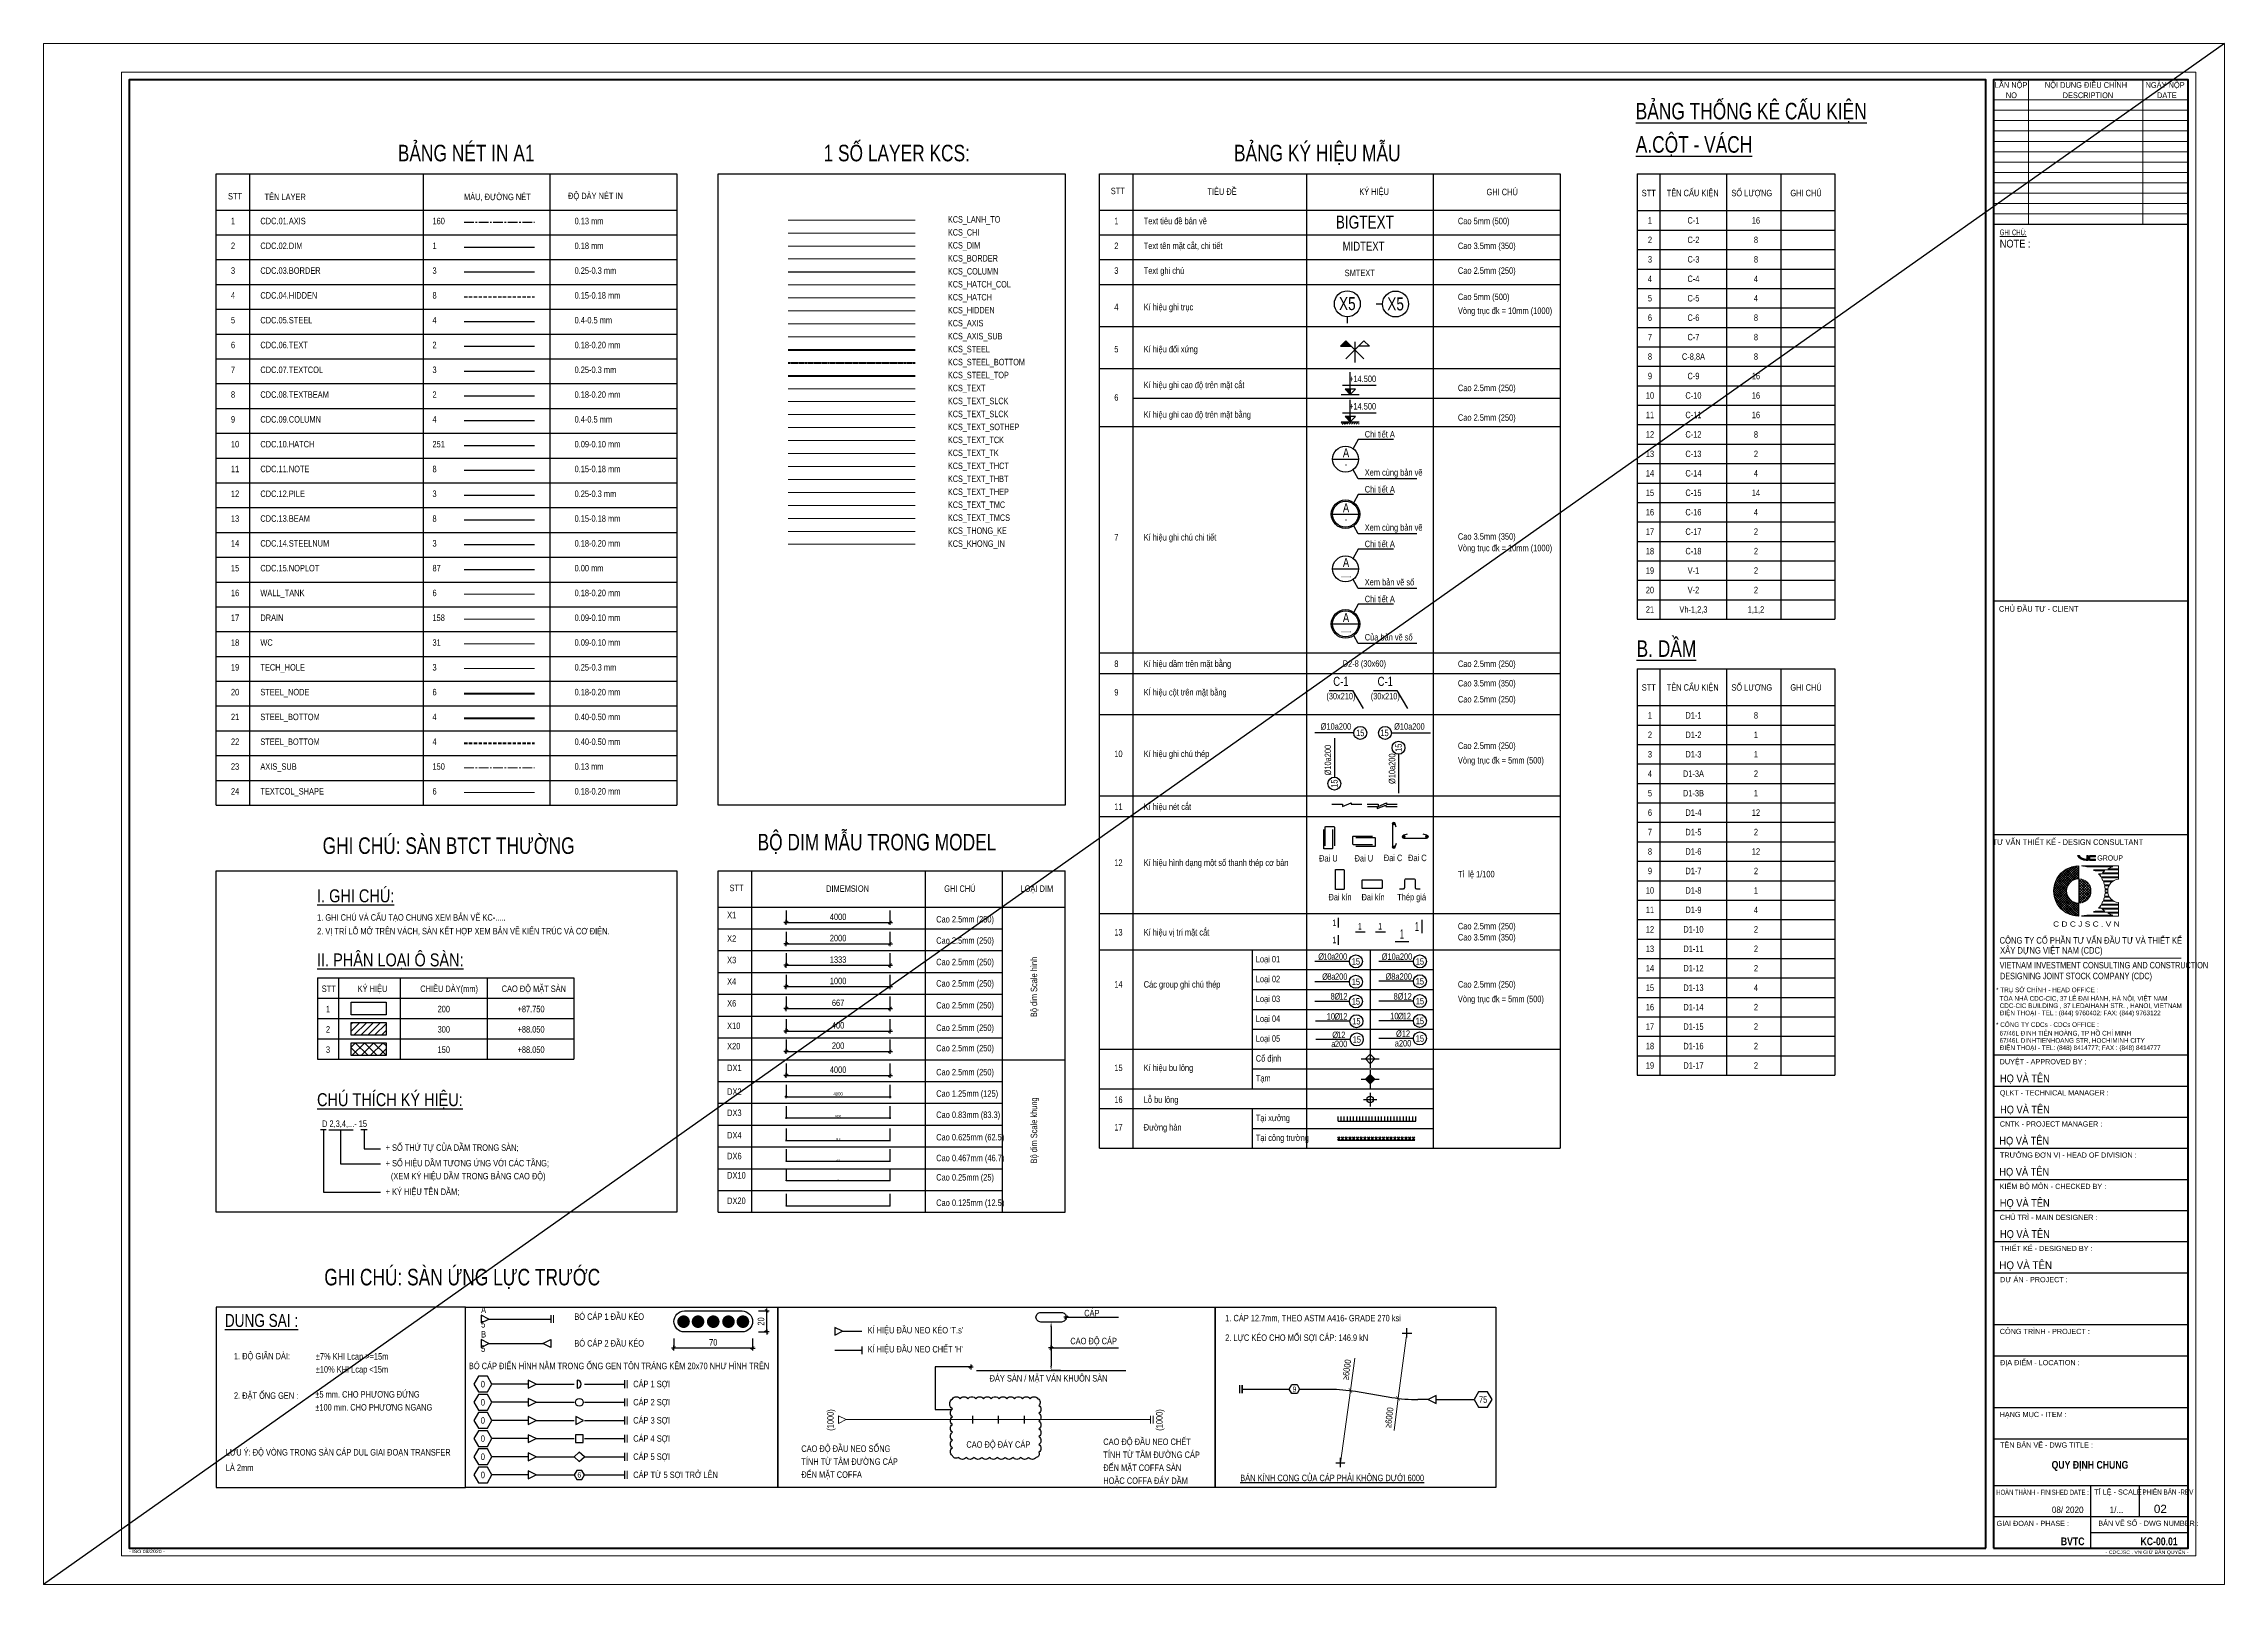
# Model space of a CAD drawing. Header units: millimetres. Extents: x 0 to 130105, y 0 to 70900.
# Drawn here: x 46005 to 130105, y 11500 to 70900 of the extents above; entities that cross this region are included whole.
import ezdxf
from ezdxf.enums import TextEntityAlignment as Align

# ---------------------------------------------------------------- set-up
doc = ezdxf.new("R2010")
doc.units = ezdxf.units.MM
doc.header["$MEASUREMENT"] = 0
for name, pattern in [('CENTER', [2, 1.25, -0.25, 0.25, -0.25]), ('CENTER2', [1.125, 0.75, -0.125, 0.125, -0.125]), ('DASHED2', [0.375, 0.25, -0.125]), ('HIDDEN', [0.375, 0.25, -0.125])]:
    doc.linetypes.add(name, pattern=pattern)
doc.layers.get('0').update_dxf_attribs({"lineweight": 20})
doc.layers.get('DEFPOINTS').update_dxf_attribs({"color": 185, "lineweight": 20})
for name, color, linetype in [('03BORDER', 3, 'Continuous'), ('08HATCH', 251, 'Continuous'), ('2', 4, 'Continuous'), ('CDC.01.AXIS', 160, 'CENTER2'), ('CDC.02.DIM', 1, 'Continuous'), ('CDC.03.BORDER', 3, 'Continuous'), ('CDC.04.HIDDEN', 8, 'HIDDEN'), ('CDC.05.STEEL', 4, 'Continuous'), ('CDC.06.TEXT', 2, 'Continuous'), ('CDC.07.TEXTCOL', 3, 'Continuous'), ('CDC.08.TEXTBEAM', 2, 'Continuous'), ('CDC.09.COLUMN', 4, 'Continuous'), ('CDC.10.HATCH', 9, 'Continuous'), ('CDC.11.NOTE', 8, 'Continuous'), ('CDC.12.PILE', 3, 'Continuous'), ('CDC.13.BEAM', 8, 'Continuous'), ('CDC.14.STEELNUM', 2, 'Continuous'), ('CDC.15.NOPLOT', 87, 'Continuous'), ('DHAN', 8, 'Continuous'), ('DIM', 1, 'Continuous')]:
    doc.layers.add(name, color=color, linetype=linetype)
for name, color, linetype, lineweight in [('AXIS_SUB', 150, 'CENTER2', 13), ('CDC -TEXT KHUNG', 7, 'Continuous', 20), ('CDC-KHUNGTEN', 7, 'Continuous', 20), ('DRAIN', 158, 'Continuous', 20), ('KCS_AXIS', 5, 'CENTER', 13), ('KCS_AXIS_SUB', 5, 'CENTER', 13), ('KCS_BORDER', 3, 'Continuous', 20), ('KCS_CHI', 1, 'Continuous', 15), ('KCS_COLUMN', 4, 'Continuous', 30), ('KCS_DIM', 1, 'Continuous', 20), ('KCS_HATCH', 201, 'Continuous', 9), ('KCS_HATCH_COL', 8, 'Continuous', 20), ('KCS_HIDDEN', 8, 'Continuous', 20), ('KCS_LANH_TO', 3, 'Continuous', 20), ('KCS_STEEL', 4, 'Continuous', 50), ('KCS_STEEL_BOTTOM', 4, 'DASHED2', 50), ('KCS_STEEL_TOP', 6, 'Continuous', 50), ('KCS_TEXT', 2, 'Continuous', 20), ('KCS_TEXT_SLCK', 3, 'Continuous', 20), ('KCS_TEXT_SOTHEP', 2, 'Continuous', 20), ('KCS_TEXT_TCK', 3, 'Continuous', 20), ('KCS_TEXT_THBT', 2, 'Continuous', 20), ('KCS_TEXT_THCT', 2, 'Continuous', 20), ('KCS_TEXT_THEP', 2, 'Continuous', 20), ('KCS_TEXT_TK', 2, 'Continuous', 20), ('KCS_TEXT_TMC', 4, 'Continuous', 20), ('KCS_TEXT_TMCS', 4, 'Continuous', 20), ('KCS_THONG_KE', 5, 'Continuous', 20), ('STEEL_BOTTOM', 4, 'Continuous', 50), ('STEEL_NODE', 6, 'Continuous', 50), ('STEEL_TOP', 4, 'DASHED2', 50), ('TECH_HOLE', 3, 'Continuous', 20), ('TEXTCOL_SHAPE', 6, 'Continuous', 20), ('WALL_TANK', 6, 'Continuous', 20), ('WC', 31, 'Continuous', 13)]:
    doc.layers.add(name, color=color, linetype=linetype, lineweight=lineweight)
doc.layers.add('KCS_KHONG_IN', color=87, linetype='Continuous', lineweight=20, plot=False)
doc.layers.add('KCS_Plotter', color=11, linetype='Continuous', plot=False)
doc.styles.add('1', font='arial.ttf', dxfattribs={"width": 0.75})
doc.styles.add('3', font='arial.ttf', dxfattribs={"width": 0.8})
doc.styles.add('ARIAL', font='arial.ttf', dxfattribs={"width": 0.6})
doc.styles.add('Arial_4', font='arial.ttf', dxfattribs={"width": 0.75, "height": 3})
doc.styles.add('Arial_B_3', font='arialbd.ttf', dxfattribs={"width": 0.75, "height": 3})
doc.styles.add('BIGTEXT', font='arial.ttf', dxfattribs={"width": 0.8})
doc.styles.add('KCS_BIGTEXT', font='arial.ttf', dxfattribs={"width": 0.7})
doc.styles.add('KCS_SMTEXT', font='arial.ttf', dxfattribs={"width": 0.7})
doc.styles.add('KT CDC', font='arial.ttf', dxfattribs={"width": 0.85, "height": 200})
doc.styles.add('SMTEXT', font='arial.ttf', dxfattribs={"width": 0.75})
doc.dimstyles.new('DX1', dxfattribs={"dimtxt": 250, "dimasz": 0.8, "dimexe": 0, "dimexo": 0, "dimgap": 90, "dimtad": 1, "dimdec": 0, "dimzin": 13, "dimdsep": 46, "dimtxsty": '1', "dimblk1": 'CHEO', "dimblk2": 'CHEO', "dimsah": 1, "dimcen": 0, "dimclrd": 256, "dimclre": 256, "dimclrt": 3, "dimadec": 0, "dimazin": 0, "dimtfac": 1, "dimtdec": 0, "dimtix": 1, "dimtmove": 2, "dimatfit": 3, "dimldrblk": 'CHEO', "dimfxl": 1, "dimtolj": 1, "dimtzin": 13, "dimarcsym": 0})
doc.dimstyles.new('DX10', dxfattribs={"dimscale": 0.1, "dimtxt": 250, "dimasz": 0.8, "dimexe": 0, "dimexo": 0, "dimgap": 90, "dimtad": 1, "dimdec": 0, "dimzin": 13, "dimdsep": 46, "dimtxsty": '1', "dimblk1": 'CHEO', "dimblk2": 'CHEO', "dimsah": 1, "dimcen": 0, "dimclrd": 256, "dimclre": 256, "dimclrt": 3, "dimadec": 0, "dimazin": 0, "dimtfac": 1, "dimtdec": 0, "dimtix": 1, "dimtmove": 2, "dimatfit": 3, "dimldrblk": 'CHEO', "dimfxl": 1, "dimtolj": 1, "dimtzin": 13, "dimarcsym": 0})
doc.dimstyles.new('DX2', dxfattribs={"dimscale": 0.5, "dimtxt": 250, "dimasz": 0.8, "dimexe": 0, "dimexo": 0, "dimgap": 90, "dimtad": 1, "dimdec": 0, "dimzin": 13, "dimdsep": 46, "dimtxsty": '1', "dimblk1": 'CHEO', "dimblk2": 'CHEO', "dimsah": 1, "dimcen": 0, "dimclrd": 256, "dimclre": 256, "dimclrt": 3, "dimadec": 0, "dimazin": 0, "dimtfac": 1, "dimtdec": 0, "dimtix": 1, "dimtmove": 2, "dimatfit": 3, "dimldrblk": 'CHEO', "dimfxl": 1, "dimtolj": 1, "dimtzin": 13, "dimarcsym": 0})
doc.dimstyles.new('DX20', dxfattribs={"dimscale": 0.05, "dimtxt": 250, "dimasz": 0.8, "dimexe": 0, "dimexo": 0, "dimgap": 90, "dimtad": 1, "dimdec": 0, "dimzin": 13, "dimdsep": 46, "dimtxsty": '1', "dimblk1": 'CHEO', "dimblk2": 'CHEO', "dimsah": 1, "dimcen": 0, "dimclrd": 256, "dimclre": 256, "dimclrt": 3, "dimadec": 0, "dimazin": 0, "dimtfac": 1, "dimtdec": 0, "dimtix": 1, "dimtmove": 2, "dimatfit": 3, "dimldrblk": 'CHEO', "dimfxl": 1, "dimtolj": 1, "dimtzin": 13, "dimarcsym": 0})
doc.dimstyles.new('DX3', dxfattribs={"dimscale": 0.333333, "dimtxt": 250, "dimasz": 0.8, "dimexe": 0, "dimexo": 0, "dimgap": 90, "dimtad": 1, "dimdec": 0, "dimzin": 13, "dimdsep": 46, "dimtxsty": '1', "dimblk1": 'CHEO', "dimblk2": 'CHEO', "dimsah": 1, "dimcen": 0, "dimclrd": 256, "dimclre": 256, "dimclrt": 3, "dimadec": 0, "dimazin": 0, "dimtfac": 1, "dimtdec": 0, "dimtix": 1, "dimtmove": 2, "dimatfit": 3, "dimldrblk": 'CHEO', "dimfxl": 1, "dimtolj": 1, "dimtzin": 13, "dimarcsym": 0})
doc.dimstyles.new('DX4', dxfattribs={"dimscale": 0.25, "dimtxt": 250, "dimasz": 0.8, "dimexe": 0, "dimexo": 0, "dimgap": 90, "dimtad": 1, "dimdec": 0, "dimzin": 13, "dimdsep": 46, "dimtxsty": '1', "dimblk1": 'CHEO', "dimblk2": 'CHEO', "dimsah": 1, "dimcen": 0, "dimclrd": 256, "dimclre": 256, "dimclrt": 3, "dimadec": 0, "dimazin": 0, "dimtfac": 1, "dimtdec": 0, "dimtix": 1, "dimtmove": 2, "dimatfit": 3, "dimldrblk": 'CHEO', "dimfxl": 1, "dimtolj": 1, "dimtzin": 13, "dimarcsym": 0})
doc.dimstyles.new('DX6', dxfattribs={"dimscale": 0.166667, "dimtxt": 250, "dimasz": 0.8, "dimexe": 0, "dimexo": 0, "dimgap": 90, "dimtad": 1, "dimdec": 0, "dimzin": 13, "dimdsep": 46, "dimtxsty": '1', "dimblk1": 'CHEO', "dimblk2": 'CHEO', "dimsah": 1, "dimcen": 0, "dimclrd": 256, "dimclre": 256, "dimclrt": 3, "dimadec": 0, "dimazin": 0, "dimtfac": 1, "dimtdec": 0, "dimtix": 1, "dimtmove": 2, "dimatfit": 3, "dimldrblk": 'CHEO', "dimfxl": 1, "dimtolj": 1, "dimtzin": 13, "dimarcsym": 0})
doc.dimstyles.new('X1', dxfattribs={"dimtxt": 250, "dimasz": 0.8, "dimexe": 0, "dimexo": 0, "dimgap": 90, "dimtad": 1, "dimdec": 0, "dimzin": 13, "dimdsep": 46, "dimtxsty": '1', "dimblk1": 'CHEO', "dimblk2": 'CHEO', "dimsah": 1, "dimcen": 0, "dimclrd": 256, "dimclre": 256, "dimclrt": 3, "dimadec": 0, "dimazin": 0, "dimtfac": 1, "dimtdec": 0, "dimtix": 1, "dimtmove": 2, "dimatfit": 3, "dimldrblk": 'CHEO', "dimfxl": 1, "dimtolj": 1, "dimtzin": 13, "dimarcsym": 0})
doc.dimstyles.new('X10', dxfattribs={"dimtxt": 250, "dimasz": 0.8, "dimexe": 0, "dimexo": 0, "dimgap": 90, "dimtad": 1, "dimdec": 0, "dimlfac": 0.1, "dimzin": 13, "dimdsep": 46, "dimtxsty": '1', "dimblk1": 'CHEO', "dimblk2": 'CHEO', "dimsah": 1, "dimcen": 0, "dimclrd": 256, "dimclre": 256, "dimclrt": 3, "dimadec": 0, "dimazin": 0, "dimtfac": 1, "dimtdec": 0, "dimtix": 1, "dimtmove": 2, "dimatfit": 3, "dimldrblk": 'CHEO', "dimfxl": 1, "dimtolj": 1, "dimtzin": 13, "dimarcsym": 0})
doc.dimstyles.new('X2', dxfattribs={"dimtxt": 250, "dimasz": 0.8, "dimexe": 0, "dimexo": 0, "dimgap": 90, "dimtad": 1, "dimdec": 0, "dimlfac": 0.5, "dimzin": 13, "dimdsep": 46, "dimtxsty": '1', "dimblk1": 'CHEO', "dimblk2": 'CHEO', "dimsah": 1, "dimcen": 0, "dimclrd": 256, "dimclre": 256, "dimclrt": 3, "dimadec": 0, "dimazin": 0, "dimtfac": 1, "dimtdec": 0, "dimtix": 1, "dimtmove": 2, "dimatfit": 3, "dimldrblk": 'CHEO', "dimfxl": 1, "dimtolj": 1, "dimtzin": 13, "dimarcsym": 0})
doc.dimstyles.new('X20', dxfattribs={"dimtxt": 250, "dimasz": 0.8, "dimexe": 0, "dimexo": 0, "dimgap": 90, "dimtad": 1, "dimdec": 0, "dimlfac": 0.05, "dimzin": 13, "dimdsep": 46, "dimtxsty": '1', "dimblk1": 'CHEO', "dimblk2": 'CHEO', "dimsah": 1, "dimcen": 0, "dimclrd": 256, "dimclre": 256, "dimclrt": 3, "dimadec": 0, "dimazin": 0, "dimtfac": 1, "dimtdec": 0, "dimtix": 1, "dimtmove": 2, "dimatfit": 3, "dimldrblk": 'CHEO', "dimfxl": 1, "dimtolj": 1, "dimtzin": 13, "dimarcsym": 0})
doc.dimstyles.new('X3', dxfattribs={"dimtxt": 250, "dimasz": 0.8, "dimexe": 0, "dimexo": 0, "dimgap": 90, "dimtad": 1, "dimdec": 0, "dimlfac": 0.333333, "dimzin": 13, "dimdsep": 46, "dimtxsty": '1', "dimblk1": 'CHEO', "dimblk2": 'CHEO', "dimsah": 1, "dimcen": 0, "dimclrd": 256, "dimclre": 256, "dimclrt": 3, "dimadec": 0, "dimazin": 0, "dimtfac": 1, "dimtdec": 0, "dimtix": 1, "dimtmove": 2, "dimatfit": 3, "dimldrblk": 'CHEO', "dimfxl": 1, "dimtolj": 1, "dimtzin": 13, "dimarcsym": 0})
doc.dimstyles.new('X4', dxfattribs={"dimtxt": 250, "dimasz": 0.8, "dimexe": 0, "dimexo": 0, "dimgap": 90, "dimtad": 1, "dimdec": 0, "dimlfac": 0.25, "dimzin": 13, "dimdsep": 46, "dimtxsty": '1', "dimblk1": 'CHEO', "dimblk2": 'CHEO', "dimsah": 1, "dimcen": 0, "dimclrd": 256, "dimclre": 256, "dimclrt": 3, "dimadec": 0, "dimazin": 0, "dimtfac": 1, "dimtdec": 0, "dimtix": 1, "dimtmove": 2, "dimatfit": 3, "dimldrblk": 'CHEO', "dimfxl": 1, "dimtolj": 1, "dimtzin": 13, "dimarcsym": 0})
doc.dimstyles.new('X6', dxfattribs={"dimtxt": 250, "dimasz": 0.8, "dimexe": 0, "dimexo": 0, "dimgap": 90, "dimtad": 1, "dimdec": 0, "dimlfac": 0.166667, "dimzin": 13, "dimdsep": 46, "dimtxsty": '1', "dimblk1": 'CHEO', "dimblk2": 'CHEO', "dimsah": 1, "dimcen": 0, "dimclrd": 256, "dimclre": 256, "dimclrt": 3, "dimadec": 0, "dimazin": 0, "dimtfac": 1, "dimtdec": 0, "dimtix": 1, "dimtmove": 2, "dimatfit": 3, "dimldrblk": 'CHEO', "dimfxl": 1, "dimtolj": 1, "dimtzin": 13, "dimarcsym": 0})

msp = doc.modelspace()

# ---------------------------------------------------------------- texts
at = {"layer": 'AXIS_SUB', "style": 'SMTEXT', "width": 0.75}
for s, p in [('23', (53230.4, 42906.4)), ('AXIS_SUB', (54364.6, 42906.4)), ('150', (61001.9, 42906.4)), ('0.13 mm', (66481.7, 42906.4))]:
    msp.add_text(s, height=250, dxfattribs=at).set_placement(p)
at = {"layer": 'CDC -TEXT KHUNG', "color": 7, "style": 'Arial_B_3', "width": 0.8}
msp.add_text('QUY ĐỊNH CHUNG', height=300, dxfattribs=at).set_placement((124921.6, 15958.7), align=Align.CENTER)
msp.add_text('KC-00.01', height=300, dxfattribs=at).set_placement((128305.5, 13008.1), align=Align.RIGHT)
at = {"layer": 'CDC.01.AXIS', "style": 'SMTEXT', "width": 0.75}
for s, p in [('1', (53230.4, 63936.9)), ('CDC.01.AXIS', (54364.6, 63936.9)), ('160', (61001.9, 63936.9)), ('0.13 mm', (66481.7, 63936.9))]:
    msp.add_text(s, height=250, dxfattribs=at).set_placement(p)
at = {"layer": 'CDC.02.DIM', "style": 'SMTEXT', "width": 0.75}
for s, p in [('2', (53230.4, 62981)), ('CDC.02.DIM', (54364.6, 62981)), ('1', (61001.9, 62981)), ('0.18 mm', (66481.7, 62981))]:
    msp.add_text(s, height=250, dxfattribs=at).set_placement(p)
for p in [(97392.6, 57853.1), (97392.6, 56793.9)]:
    msp.add_text('+14.500', height=250, dxfattribs=at).set_placement(p, align=Align.RIGHT)
at = {"layer": 'CDC.02.DIM', "char_height": 250, "attachment_point": 5, "style": 'SMTEXT'}
for insert, rotation in [((96259.4, 19776.8), 82.18523), ((97895.6, 17931.2), 83.181293)]:
    msp.add_mtext('\\A1;≥6000', dxfattribs=dict(at, insert=insert, rotation=rotation))
at = {"layer": 'CDC.03.BORDER', "style": 'SMTEXT', "width": 0.75}
for s, p in [('3', (53230.4, 62025)), ('CDC.03.BORDER', (54364.6, 62025)), ('3', (61001.9, 62025)), ('0.25-0.3 mm', (66481.7, 62025))]:
    msp.add_text(s, height=250, dxfattribs=at).set_placement(p)
at = {"layer": 'CDC.04.HIDDEN', "style": 'SMTEXT', "width": 0.75}
for s, p in [('4', (53230.4, 61069.1)), ('CDC.04.HIDDEN', (54364.6, 61069.1)), ('8', (61001.9, 61069.1)), ('0.15-0.18 mm', (66481.7, 61069.1))]:
    msp.add_text(s, height=250, dxfattribs=at).set_placement(p)
at = {"layer": 'CDC.05.STEEL', "style": 'SMTEXT', "width": 0.75}
for s, p in [('5', (53230.4, 60113.2)), ('CDC.05.STEEL', (54364.6, 60113.2)), ('4', (61001.9, 60113.2)), ('0.4-0.5 mm', (66481.7, 60113.2))]:
    msp.add_text(s, height=250, dxfattribs=at).set_placement(p)
at = {"layer": 'CDC.06.TEXT', "style": 'SMTEXT', "width": 0.75}
for s, height, p in [('%%UBẢNG THỐNG KÊ CẤU KIỆN', 637.795, (111858.4, 68298.7)), ('STT', 250, (107907.1, 65140.3)), ('TÊN CẤU KIỆN', 250, (109600.7, 65140.3)), ('SỐ LƯỢNG', 250, (111879.4, 65140.3)), ('GHI CHÚ', 250, (113972.5, 65140.3)), ('1', 250, (107953.7, 64085.6)), ('C-1', 250, (109630, 64085.6)), ('16', 250, (112041, 64085.6)), ('2', 250, (107953.7, 63335.6)), ('C-2', 250, (109630, 63335.6)), ('8', 250, (112041, 63335.6)), ('3', 250, (107953.7, 62585.6)), ('C-3', 250, (109630, 62585.6)), ('8', 250, (112041, 62585.6)), ('4', 250, (107953.7, 61835.6)), ('C-4', 250, (109630, 61835.6)), ('4', 250, (112041, 61835.6)), ('5', 250, (107953.7, 61085.6)), ('C-5', 250, (109630, 61085.6)), ('4', 250, (112041, 61085.6)), ('6', 250, (107953.7, 60335.6)), ('C-6', 250, (109630, 60335.6)), ('C-7', 250, (109630, 59585.6)), ('8', 250, (112041, 60335.6)), ('8', 250, (112041, 59585.6)), ('8', 250, (107953.7, 58835.6)), ('7', 250, (107953.7, 59585.6)), ('C-8,8A', 250, (109630, 58835.6)), ('8', 250, (112041, 58835.6)), ('9', 250, (107953.7, 58085.6)), ('C-9', 250, (109630, 58085.6)), ('16', 250, (112041, 58085.6)), ('10', 250, (107953.7, 57335.6)), ('C-10', 250, (109630, 57335.6)), ('16', 250, (112041, 57335.6)), ('11', 250, (107953.7, 56585.6)), ('C-11', 250, (109630, 56585.6)), ('16', 250, (112041, 56585.6)), ('12', 250, (107953.7, 55835.6)), ('C-12', 250, (109630, 55835.6)), ('8', 250, (112041, 55835.6)), ('A', 350, (96232.8, 55123.9)), ('-', 250, (96232.8, 54683.2)), ('13', 250, (107953.7, 55085.6)), ('C-13', 250, (109630, 55085.6)), ('2', 250, (112041, 55085.6)), ('14', 250, (107953.7, 54335.6)), ('C-14', 250, (109630, 54335.6)), ('4', 250, (112041, 54335.6)), ('A', 350, (96232.8, 53001.4)), ('15', 250, (107953.7, 53585.6)), ('C-15', 250, (109630, 53585.6)), ('14', 250, (112041, 53585.6)), ('-', 250, (96232.8, 52560.7)), ('16', 250, (107953.7, 52835.6)), ('17', 250, (107953.7, 52085.6)), ('C-16', 250, (109630, 52835.6)), ('C-17', 250, (109630, 52085.6)), ('4', 250, (112041, 52835.6)), ('2', 250, (112041, 52085.6)), ('18', 250, (107953.7, 51335.6)), ('C-18', 250, (109630, 51335.6)), ('2', 250, (112041, 51335.6)), ('A', 350, (96232.8, 50893.7)), ('19', 250, (107953.7, 50585.6)), ('V-1', 250, (109630, 50585.6)), ('2', 250, (112041, 50585.6)), ('.....', 250, (96232.8, 50452.9)), ('20', 250, (107953.7, 49835.6)), ('V-2', 250, (109630, 49835.6)), ('2', 250, (112041, 49835.6)), ('A', 350, (96232.8, 48771.2)), ('21', 250, (107953.7, 49085.6)), ('Vh-1,2,3', 250, (109630, 49085.6)), ('1,1,2', 250, (112041, 49085.6)), ('.....', 250, (96232.8, 48330.4)), ('TÊN CẤU KIỆN', 250, (109600.7, 46079.5)), ('SỐ LƯỢNG', 250, (111879.4, 46079.5)), ('GHI CHÚ', 250, (113972.5, 46079.5)), ('STT', 250, (107907.1, 46079.5)), ('%%C10a200', 250, (95842.2, 44576.5)), ('%%C10a200', 250, (98676.3, 44576.5)), ('1', 250, (107953.7, 45004.3)), ('D1-1', 250, (109630, 45004.3)), ('8', 250, (112041, 45004.3)), ('2', 250, (107953.7, 44254.3)), ('D1-2', 250, (109630, 44254.3)), ('1', 250, (112041, 44254.3)), ('3', 250, (107953.7, 43504.3)), ('D1-3', 250, (109630, 43504.3)), ('1', 250, (112041, 43504.3)), ('4', 250, (107953.7, 42754.3)), ('5', 250, (107953.7, 42004.3)), ('D1-3A', 250, (109630, 42754.3)), ('D1-3B', 250, (109630, 42004.3)), ('2', 250, (112041, 42754.3)), ('1', 250, (112041, 42004.3)), ('6', 250, (107953.7, 41254.3)), ('D1-4', 250, (109630, 41254.3)), ('12', 250, (112041, 41254.3)), ('7', 250, (107953.7, 40504.3)), ('D1-5', 250, (109630, 40504.3)), ('2', 250, (112041, 40504.3)), ('8', 250, (107953.7, 39754.3)), ('D1-6', 250, (109630, 39754.3)), ('12', 250, (112041, 39754.3)), ('9', 250, (107953.7, 39004.3)), ('D1-7', 250, (109630, 39004.3)), ('2', 250, (112041, 39004.3)), ('10', 250, (107953.7, 38254.3)), ('D1-8', 250, (109630, 38254.3)), ('1', 250, (112041, 38254.3)), ('11', 250, (107953.7, 37504.3)), ('D1-9', 250, (109630, 37504.3)), ('4', 250, (112041, 37504.3)), ('12', 250, (107953.7, 36754.3)), ('D1-10', 250, (109630, 36754.3)), ('2', 250, (112041, 36754.3)), ('%%C', 250, (95271.8, 35705.4)), ('10', 250, (95514, 35705.4)), ('a', 250, (95740.8, 35705.4)), ('200', 250, (96038.7, 35705.4)), ('%%C10a200', 250, (98197.1, 35701.6)), ('13', 250, (107953.7, 36004.3)), ('14', 250, (107953.7, 35254.3)), ('D1-11', 250, (109630, 36004.3)), ('D1-12', 250, (109630, 35254.3)), ('2', 250, (112041, 36004.3)), ('2', 250, (112041, 35254.3)), ('%%C', 250, (95422.3, 34932.5)), ('8', 250, (95594, 34932.5)), ('a', 250, (95748.7, 34932.5)), ('200', 250, (96046.6, 34932.5)), ('%%C8a200', 250, (98265.6, 34936.5)), ('15', 250, (107953.7, 34504.3)), ('D1-13', 250, (109630, 34504.3)), ('4', 250, (112041, 34504.3)), ('8', 250, (95714.6, 34171.5)), ('%%C', 250, (95895.4, 34171.5)), ('12', 250, (96129.7, 34171.5)), ('8%%C12', 250, (98415.2, 34171.4)), ('16', 250, (107953.7, 33754.3)), ('D1-14', 250, (109630, 33754.3)), ('2', 250, (112041, 33754.3)), ('10', 250, (95647.3, 33398.4)), ('%%C', 250, (95813.9, 32684.7)), ('%%C', 250, (95893.8, 33398.4)), ('12', 250, (96048.3, 32684.7)), ('12', 250, (96128.1, 33398.4)), ('10', 250, (98096.8, 33410.1)), ('%%C12', 250, (98431.2, 32731.7)), ('%%C', 250, (98343.3, 33410.1)), ('12', 250, (98577.6, 33410.1)), ('17', 250, (107953.7, 33004.3)), ('D1-15', 250, (109630, 33004.3)), ('2', 250, (112041, 33004.3)), ('a', 250, (95744.1, 32338.4)), ('200', 250, (96042, 32338.4)), ('a200', 250, (98431.2, 32361.7)), ('18', 250, (107953.7, 32254.3)), ('D1-16', 250, (109630, 32254.3)), ('2', 250, (112041, 32254.3)), ('19', 250, (107953.7, 31504.3)), ('D1-17', 250, (109630, 31504.3)), ('2', 250, (112041, 31504.3)), ('CAO ĐỘ ĐÁY CÁP', 250, (82823.7, 16891.9))]:
    msp.add_text(s, height=height, dxfattribs=at).set_placement(p, align=Align.MIDDLE_CENTER)
for s, height, p in [('%%UA.CỘT - VÁCH', 637.795, (107405.9, 66695.2)), ('BẢNG NÉT IN A1', 637.795, (59666.3, 66363.2)), ('1 SỐ LAYER KCS:', 637.795, (76082.6, 66363.2)), ('BẢNG KÝ HIỆU MẪU', 637.795, (91912.3, 66363.2)), ('TÊN LAYER', 250, (54526.7, 64865.9)), ('MÀU, ĐƯỜNG NÉT', 250, (62217.2, 64865.9)), ('ĐỘ DÀY NÉT IN', 250, (66230.9, 64904.1)), ('TIÊU ĐỀ', 250, (90886.7, 65069.6)), ('KÝ HIỆU', 250, (96741.5, 65069.6)), ('GHI CHÚ', 250, (101649.8, 65055)), ('1', 250, (87296.1, 63936.9)), ('Text tiêu đề bản vẽ', 250, (88430.3, 63936.9)), ('BIGTEXT', 500, (95838.9, 63768.6)), ('Cao 5mm (500)', 250, (100547.4, 63936.9)), ('2', 250, (87296.1, 62981)), ('Text tên mặt cắt, chi tiết', 250, (88430.3, 62981)), ('MIDTEXT', 350, (96102.7, 62913)), ('Cao 3.5mm (350)', 250, (100547.4, 62981)), ('3', 250, (87296.1, 62025)), ('Text ghi chú', 250, (88430.3, 62025)), ('Cao 2.5mm (250)', 250, (100547.4, 62025)), ('SMTEXT', 250, (96181.4, 61935.8)), ('4', 250, (87296.1, 60619.2)), ('Kí hiệu ghi trục', 250, (88430.3, 60619.2)), ('Vòng trục đk = 10mm (1000)', 250, (100547.4, 60478.4)), ('Cao 5mm (500)', 250, (100547.4, 61013.9)), ('6', 250, (53230.4, 59157.2)), ('CDC.06.TEXT', 250, (54364.6, 59157.2)), ('2', 250, (61001.9, 59157.2)), ('0.18-0.20 mm', 250, (66481.7, 59157.2)), ('5', 250, (87296.1, 58996)), ('Kí hiệu đối xứng', 250, (88430.3, 58996)), ('6', 250, (87296.1, 57133.5)), ('Kí hiệu ghi cao độ trên mặt cắt', 250, (88430.3, 57618.1)), ('Cao 2.5mm (250)', 250, (100547.4, 57502.2)), ('Kí hiệu ghi cao độ trên mặt bằng', 250, (88430.3, 56475.4)), ('Cao 2.5mm (250)', 250, (100547.4, 56359.6)), ('Chi tiết A', 250, (96954.5, 55716.7)), ('Xem cùng bản vẽ', 250, (96954.5, 54243.5)), ('Chi tiết A', 250, (96954.5, 53594.2)), ('Xem cùng bản vẽ', 250, (96954.5, 52121)), ('7', 250, (87296.1, 51744)), ('Kí hiệu ghi chú chi tiết', 250, (88430.3, 51744)), ('Chi tiết A', 250, (96954.5, 51486.5)), ('Vòng trục đk = 10mm (1000)', 250, (100547.4, 51330.6)), ('Cao 3.5mm (350)', 250, (100547.4, 51775.4)), ('Xem bản vẽ số', 250, (96954.5, 50013.2)), ('Chi tiết A', 250, (96954.5, 49364)), ('Của bản vẽ số', 250, (96954.5, 47890.7)), ('%%UB. DẦM', 637.8, (107438.4, 47257.9)), ('8', 250, (87296.1, 46868)), ('Kí hiệu dầm trên mặt bằng', 250, (88430.3, 46868)), ('Cao 2.5mm (250)', 250, (100547.4, 46868)), ('Cao 3.5mm (350)', 250, (100547.4, 46117.1)), ('9', 250, (87296.1, 45768.9)), ('KÍ hiệu cột trên mặt bằng', 250, (88430.3, 45768.9)), ('Cao 2.5mm (250)', 250, (100547.4, 45500.2)), ('Cao 2.5mm (250)', 250, (100547.4, 43708.9)), ('10', 250, (87296.1, 43396.2)), ('Kí hiệu ghi chú thép', 250, (88430.3, 43396.2)), ('Vòng trục đk = 5mm (500)', 250, (100547.4, 43145.6)), ('11', 250, (87296.1, 41357.1)), ('Kí hiệu nét cắt', 250, (88430.3, 41357.1)), ('GHI CHÚ: SÀN BTCT THƯỜNG', 637.795, (56765.2, 39661.5)), ('BỘ DIM MẪU TRONG MODEL', 637.795, (73539.8, 39797.3)), ('Đai U', 250, (95192.8, 39368.1)), ('Đai U', 250, (96561.9, 39368.1)), ('Đai C', 250, (97689.5, 39383.3)), ('Đai C', 250, (98625.7, 39383.3)), ('12', 250, (87296.1, 39199.7)), ('Kí hiệu hình dạng một số thanh thép cơ bản', 250, (88430.3, 39199.7)), ('Tỉ  lệ 1/100', 250, (100547.4, 38758.8)), ('DIMEMSION', 250, (76181.6, 38198.8)), ('GHI CHÚ', 250, (80735.9, 38198.8)), ('LOẠI DIM', 250, (83681.8, 38198.8)), ('Đai kín', 250, (95555.8, 37870.6)), ('Đai kín', 250, (96830.9, 37870.6)), ('Thép giá', 250, (98206.6, 37870.6)), ('X1', 250, (72365.2, 37181)), ('Cao 2.5mm (250)', 250, (80428.8, 37017.7)), ('Cao 2.5mm (250)', 250, (100547.4, 36753)), ('X2', 250, (72365.2, 36273.7)), ('Cao 2.5mm (250)', 250, (80428.8, 36197.8)), ('13', 250, (87296.1, 36515.3)), ('Kí hiệu vị trí mặt cắt', 250, (88430.3, 36515.3)), ('Cao 3.5mm (350)', 250, (100547.4, 36323.6)), ('X3', 250, (72365.2, 35444.1)), ('Cao 2.5mm (250)', 250, (80428.8, 35368.2)), ('Loại 01', 250, (92753.1, 35479.1)), ('STT', 250, (56729.4, 34338.2)), ('KÝ HIỆU ', 250, (58116.8, 34338.2)), ('CHIỀU DÀY(mm)', 250, (60530.8, 34338.2)), ('CAO ÐỘ MẶT SÀN', 250, (63670.6, 34338.2)), ('X4', 250, (72365.2, 34620)), ('Cao 2.5mm (250)', 250, (80428.8, 34544.1)), ('14', 250, (87296.1, 34508.2)), ('Các group ghi chú thép', 250, (88430.3, 34508.2)), ('Loại 02', 250, (92753.1, 34714)), ('Cao 2.5mm (250)', 250, (100547.4, 34508.2)), ('1', 250, (56893.4, 33555.6)), ('200', 250, (61198.7, 33555.6)), ('+87.750', 250, (64282.3, 33555.6)), ('X6', 250, (72365.2, 33777.7)), ('Cao 2.5mm (250)', 250, (80428.8, 33701.8)), ('Loại 03', 250, (92753.1, 33948.9)), ('Vòng trục đk = 5mm (500)', 250, (100547.4, 33944.9)), ('2', 250, (56893.4, 32772.9)), ('300', 250, (61198.7, 32772.9)), ('+88.050', 250, (64282.3, 32772.9)), ('X10', 250, (72365.2, 32910.3)), ('Cao 2.5mm (250)', 250, (80428.8, 32834.4)), ('Loại 04', 250, (92753.1, 33183.8)), ('3', 250, (56893.4, 31990.2)), ('150', 250, (61198.7, 31990.2)), ('+88.050', 250, (64282.3, 31990.2)), ('X20', 250, (72365.2, 32125.1)), ('Cao 2.5mm (250)', 250, (80428.8, 32049.2)), ('Loại 05', 250, (92753.1, 32418.8)), ('DX1', 250, (72365.2, 31286.4)), ('Cao 2.5mm (250)', 250, (80428.8, 31123.1)), ('15', 250, (87296.1, 31292.1)), ('Kí hiệu bu lông', 250, (88430.3, 31292.1)), ('Tạm', 250, (92753.1, 30888.6)), ('Cố định', 250, (92753.1, 31653.7)), ('DX2', 250, (72365.2, 30373.6)), ('Cao 1.25mm (125)', 250, (80428.8, 30297.7)), ('16', 250, (87296.1, 30062.7)), ('Lỗ bu lông', 250, (88430.3, 30062.7)), ('DX3', 250, (72365.2, 29556.4)), ('Cao 0.83mm (83.3)', 250, (80428.8, 29480.6)), ('Tại xưởng', 250, (92753.1, 29358.4)), ('DX4', 250, (72365.2, 28690.9)), ('Cao 0.625mm (62.5)', 250, (80428.8, 28615.1)), ('17', 250, (87296.1, 28996.9)), ('Đường hàn', 250, (88430.3, 28996.9)), ('Tại công trường', 250, (92753.1, 28593.3)), ('+ SỐ THỨ TỰ CỦA DẦM TRONG SÀN;', 250, (59196.3, 28213.6)), ('+ SỐ HIỆU DẦM TƯƠNG ỨNG VỚI CÁC TẦNG;', 250, (59196.3, 27613.6)), ('DX6', 250, (72365.2, 27889.2)), ('Cao 0.467mm (46.7)', 250, (80428.8, 27813.4)), ('(XEM KÝ HIỆU DẦM TRONG BẢNG CAO ĐỘ)', 250, (59398, 27113.6)), ('DX10', 250, (72365.2, 27144.8)), ('Cao 0.25mm (25)', 250, (80428.8, 27068.9)), ('+ KÝ HIỆU TÊN DẦM;', 250, (59196.3, 26513.6)), ('DX20', 250, (72365.2, 26165)), ('Cao 0.125mm (12.5)', 250, (80428.8, 26089.1)), ('GHI CHÚ: SÀN ỨNG LỰC TRƯỚC', 637.795, (56830.1, 23026.8)), (' %%UDUNG SAI :', 500, (52850.1, 21426.1)), ('BÓ CÁP 1 ĐẦU KÉO', 250, (66472.8, 21698.8)), ('CÁP', 250, (86135.4, 21833.5)), ('1. CÁP 12.7mm, THEO ASTM A416- GRADE 270 ksi', 250, (91573.3, 21640.5)), ("KÍ HIỆU ĐẦU NEO KÉO 'T.s'", 250, (77784.2, 21174.8)), ('CAO ĐỘ CÁP', 250, (85600.3, 20757.3)), ('2. LỰC KÉO CHO MỔI SỢI CÁP: 146.9 kN', 250, (91573.3, 20886.8)), ('1. ĐỘ GIÃN DÀI:', 250, (53346.1, 20173.9)), ('%%P7%%% KHI Lcap >=15m', 250, (56501.4, 20165.2)), ('BÓ CÁP 2 ĐẦU KÉO', 250, (66472.8, 20668.1)), ("KÍ HIỆU ĐẦU NEO CHẾT 'H'", 250, (77784.2, 20440.5)), ('%%P10%%% KHI Lcap <15m', 250, (56501.4, 19665.2)), ('BÓ CÁP ĐIỂN HÌNH NẰM TRONG ỐNG GEN TÔN TRÁNG KẼM 20x70 NHƯ HÌNH TRÊN', 250, (62407.5, 19796.2)), (' CÁP 1 SỢI', 250, (68664.7, 19099.2)), ('ĐÁY SÀN / MẶT VÁN KHUÔN SÀN', 250, (82487.4, 19319.7)), ('2. ĐẶT ỐNG GEN :', 250, (53346.1, 18653.7)), ('%%P5 mm. CHO PHƯƠNG ĐỨNG', 250, (56483.8, 18701.1)), (' CÁP 2 SỢI', 250, (68664.7, 18399.2)), ('%%P100 mm. CHO PHƯƠNG NGANG', 250, (56483.8, 18201.1)), (' CÁP 3 SỢI', 250, (68664.7, 17699.2)), (' CÁP 4 SỢI', 250, (68664.7, 16999.2)), ('CAO ĐỘ ĐẦU NEO SỐNG', 250, (75225.3, 16608)), ('CAO ĐỘ ĐẦU NEO CHẾT', 250, (86871.7, 16873.3)), ('LƯU Ý: ĐỘ VÒNG TRONG SÀN CÁP DUL GIAI ĐOẠN TRANSFER', 250, (53030.6, 16466.8)), ('LÀ 2mm', 250, (53030.6, 15873.4)), (' CÁP 5 SỢI', 250, (68664.7, 16299.2)), ('TÍNH TỪ TÂM ĐƯỜNG CÁP', 250, (75225.3, 16108)), ('ĐẾN MẶT COFFA SÀN', 250, (86871.7, 15873.3)), ('TÍNH TỪ TÂM ĐƯỜNG CÁP', 250, (86871.7, 16373.3)), (' CÁP TỪ 5 SỢI TRỞ LÊN', 250, (68664.7, 15599.2)), ('ĐẾN MẶT COFFA', 250, (75225.3, 15608)), ('HOẶC COFFA ĐÁY DẦM', 250, (86871.7, 15373.3))]:
    msp.add_text(s, height=height, dxfattribs=at).set_placement(p)
for s, p in [('STT', (53117.4, 65018)), ('STT', (87162.3, 65221.7)), ('STT', (72457.2, 38350.9)), ('1. GHI CHÚ VÀ CẤU TẠO CHUNG XEM BẢN VẼ KC-.....', (56552.7, 37212.5, -460603.7)), ('2. VỊ TRÍ LỖ MỞ TRÊN VÁCH, SÀN KẾT HỢP XEM BẢN VẼ KIẾN TRÚC VÀ CƠ ĐIỆN.', (56552.7, 36685.2, -460603.7)), ('D 2,3,4,...- 15', (56743.3, 29262))]:
    msp.add_text(s, height=250, dxfattribs=at).set_placement(p, align=Align.MIDDLE_LEFT)
for p in [(95531.2, 43276.7), (98006, 42947)]:
    msp.add_text('%%C10a200', height=250, rotation=90, dxfattribs=at).set_placement(p, align=Align.MIDDLE_CENTER)
at = {"layer": 'CDC.06.TEXT', "color": 4, "style": 'ARIAL', "width": 0.8}
for s, p in [('%%UI. GHI CHÚ:', (56550.3, 37795.8)), ('%%UII. PHÂN LOẠI Ô SÀN:', (56550.3, 35325.7)), ('%%UCHÚ THÍCH KÝ HIỆU:', (56550.3, 29937))]:
    msp.add_text(s, height=500, dxfattribs=at).set_placement(p)
at = {"layer": 'CDC.06.TEXT', "style": 'SMTEXT', "width": 0.75}
for s, p in [('Bộ dim Scale hình', (84321.1, 33370)), ('Bộ dim Scale khung', (84321.1, 27729.6)), ('(1000)', (76470.6, 17422.8)), ('(1000)', (89156.8, 17423.4))]:
    msp.add_text(s, height=250, rotation=90, dxfattribs=at).set_placement(p)
msp.add_text('%%UBÁN KÍNH CONG CỦA CÁP PHẢI KHÔNG DƯỚI 6000', height=250, dxfattribs=at).set_placement((95697.9, 15478.7), align=Align.CENTER)
at = {"layer": 'CDC.07.TEXTCOL', "style": 'SMTEXT', "width": 0.75}
for s, p in [('7', (53230.4, 58201.3)), ('CDC.07.TEXTCOL', (54364.6, 58201.3)), ('3', (61001.9, 58201.3)), ('0.25-0.3 mm', (66481.7, 58201.3))]:
    msp.add_text(s, height=250, dxfattribs=at).set_placement(p)
at = {"layer": 'CDC.07.TEXTCOL', "style": 'SMTEXT'}
for s, height, width, p in [('C-1', 350, 0.75, (96035, 46313.6)), ('C-1', 350, 0.75, (97745, 46313.6)), ('(30x210)', 250, 0.65, (96035, 45713.6))]:
    msp.add_text(s, height=height, dxfattribs=dict(at, width=width)).set_placement(p, align=Align.MIDDLE)
at = {"layer": 'CDC.08.TEXTBEAM', "style": 'SMTEXT', "width": 0.75}
for s, p in [('8', (53230.4, 57245.4)), ('CDC.08.TEXTBEAM', (54364.6, 57245.4)), ('2', (61001.9, 57245.4)), ('0.18-0.20 mm', (66481.7, 57245.4))]:
    msp.add_text(s, height=250, dxfattribs=at).set_placement(p)
msp.add_text('D2-8 (30x60)', height=250, dxfattribs=at).set_placement((96104, 47126.8), align=Align.TOP_LEFT)
at = {"layer": 'CDC.09.COLUMN', "style": 'SMTEXT', "width": 0.75}
for s, p in [('9', (53230.4, 56289.4)), ('CDC.09.COLUMN', (54364.6, 56289.4)), ('4', (61001.9, 56289.4)), ('0.4-0.5 mm', (66481.7, 56289.4))]:
    msp.add_text(s, height=250, dxfattribs=at).set_placement(p)
at = {"layer": 'CDC.10.HATCH', "style": 'SMTEXT', "width": 0.75}
for s, p in [('10', (53230.4, 55333.5)), ('CDC.10.HATCH', (54364.6, 55333.5)), ('251', (61001.9, 55333.5)), ('0.09-0.10 mm', (66481.7, 55333.5))]:
    msp.add_text(s, height=250, dxfattribs=at).set_placement(p)
at = {"layer": 'CDC.11.NOTE', "style": 'SMTEXT', "width": 0.75}
for s, p in [('11', (53230.4, 54377.6)), ('CDC.11.NOTE', (54364.6, 54377.6)), ('8', (61001.9, 54377.6)), ('0.15-0.18 mm', (66481.7, 54377.6))]:
    msp.add_text(s, height=250, dxfattribs=at).set_placement(p)
at = {"layer": 'CDC.12.PILE', "style": 'SMTEXT', "width": 0.75}
for s, p in [('12', (53230.4, 53421.6)), ('CDC.12.PILE', (54364.6, 53421.6)), ('3', (61001.9, 53421.6)), ('0.25-0.3 mm', (66481.7, 53421.6))]:
    msp.add_text(s, height=250, dxfattribs=at).set_placement(p)
at = {"layer": 'CDC.13.BEAM', "style": 'SMTEXT', "width": 0.75}
for s, p in [('13', (53230.4, 52465.7)), ('CDC.13.BEAM', (54364.6, 52465.7)), ('8', (61001.9, 52465.7)), ('0.15-0.18 mm', (66481.7, 52465.7))]:
    msp.add_text(s, height=250, dxfattribs=at).set_placement(p)
at = {"layer": 'CDC.14.STEELNUM', "style": 'SMTEXT', "width": 0.75}
for s, p in [('14', (53230.4, 51509.8)), ('CDC.14.STEELNUM', (54364.6, 51509.8)), ('3', (61001.9, 51509.8)), ('0.18-0.20 mm', (66481.7, 51509.8))]:
    msp.add_text(s, height=250, dxfattribs=at).set_placement(p)
for p in [(96781.2, 44326.5), (97717.3, 44326.5), (96612.5, 35517.1), (99081.3, 35517.1), (96612.5, 34730.5), (99081.3, 34752.1), (96612.5, 33975.5), (99081.3, 33987), (96631.9, 33210.2), (99081.3, 33221.9), (96647.4, 32508), (99081.3, 32547.2)]:
    msp.add_text('15', height=250, dxfattribs=at).set_placement(p, align=Align.MIDDLE_CENTER)
for p in [(98256, 43756.5), (95781.2, 42371.1)]:
    msp.add_text('15', height=250, rotation=90, dxfattribs=at).set_placement(p, align=Align.MIDDLE_CENTER)
at = {"layer": 'CDC.15.NOPLOT', "style": 'SMTEXT', "width": 0.75}
for s, p in [('15', (53230.4, 50553.8)), ('CDC.15.NOPLOT', (54364.6, 50553.8)), ('87', (61001.9, 50553.8)), ('0.00 mm', (66481.7, 50553.8))]:
    msp.add_text(s, height=250, dxfattribs=at).set_placement(p)
at = {"layer": 'DRAIN', "style": 'SMTEXT', "width": 0.75}
for s, p in [('17', (53230.4, 48642)), ('DRAIN', (54364.6, 48642)), ('158', (61001.9, 48642)), ('0.09-0.10 mm', (66481.7, 48642))]:
    msp.add_text(s, height=250, dxfattribs=at).set_placement(p)
at = {"layer": 'KCS_AXIS', "style": 'KCS_SMTEXT', "width": 0.7}
msp.add_text('KCS_AXIS', height=250, dxfattribs=at).set_placement((80879.7, 59998.9))
at = {"layer": 'KCS_AXIS_SUB', "style": 'KCS_SMTEXT', "width": 0.7}
msp.add_text('KCS_AXIS_SUB', height=250, dxfattribs=at).set_placement((80879.7, 59498.9))
at = {"layer": 'KCS_BORDER', "style": 'KCS_SMTEXT', "width": 0.7}
for s, p in [('KCS_BORDER', (80879.7, 62498.9)), ('KCS_COLUMN', (80879.7, 61998.9)), ('KCS_HATCH_COL', (80879.7, 61498.9))]:
    msp.add_text(s, height=250, dxfattribs=at).set_placement(p)
at = {"layer": 'KCS_CHI', "style": 'KCS_SMTEXT', "width": 0.7}
for s, p in [('KCS_CHI', (80879.7, 63498.9)), ('KCS_TEXT_SLCK', (80879.7, 56998.9))]:
    msp.add_text(s, height=250, dxfattribs=at).set_placement(p)
at = {"layer": 'KCS_DIM', "style": 'KCS_SMTEXT', "width": 0.7}
msp.add_text('KCS_DIM', height=250, dxfattribs=at).set_placement((80879.7, 62998.9))
at = {"layer": 'KCS_HATCH', "style": 'KCS_SMTEXT', "width": 0.7}
msp.add_text('KCS_HATCH', height=250, dxfattribs=at).set_placement((80879.7, 60998.9))
at = {"layer": 'KCS_HIDDEN', "style": 'KCS_SMTEXT', "width": 0.7}
msp.add_text('KCS_HIDDEN', height=250, dxfattribs=at).set_placement((80879.7, 60498.9))
at = {"layer": 'KCS_KHONG_IN', "style": 'KCS_SMTEXT', "width": 0.7}
msp.add_text('KCS_KHONG_IN', height=250, dxfattribs=at).set_placement((80879.7, 51498.9))
at = {"layer": 'KCS_LANH_TO', "style": 'KCS_SMTEXT', "width": 0.7}
msp.add_text('KCS_LANH_TO', height=250, dxfattribs=at).set_placement((80879.7, 63998.9))
at = {"layer": 'KCS_STEEL', "style": 'KCS_SMTEXT', "width": 0.7}
msp.add_text('KCS_STEEL', height=250, dxfattribs=at).set_placement((80879.7, 58998.9))
at = {"layer": 'KCS_STEEL_BOTTOM', "style": 'KCS_SMTEXT', "width": 0.7}
msp.add_text('KCS_STEEL_BOTTOM', height=250, dxfattribs=at).set_placement((80879.7, 58498.9))
at = {"layer": 'KCS_STEEL_TOP', "style": 'KCS_SMTEXT', "width": 0.7}
msp.add_text('KCS_STEEL_TOP', height=250, dxfattribs=at).set_placement((80879.7, 57998.9))
at = {"layer": 'KCS_TEXT', "style": 'KCS_SMTEXT', "width": 0.7}
msp.add_text('KCS_TEXT', height=250, dxfattribs=at).set_placement((80879.7, 57498.9))
at = {"layer": 'KCS_TEXT_SLCK', "style": 'KCS_SMTEXT', "width": 0.7}
msp.add_text('KCS_TEXT_SLCK', height=250, dxfattribs=at).set_placement((80879.7, 56498.9))
at = {"layer": 'KCS_TEXT_SOTHEP', "style": 'KCS_SMTEXT', "width": 0.7}
msp.add_text('KCS_TEXT_SOTHEP', height=250, dxfattribs=at).set_placement((80879.7, 55998.9))
at = {"layer": 'KCS_TEXT_TCK', "style": 'KCS_SMTEXT', "width": 0.7}
msp.add_text('KCS_TEXT_TCK', height=250, dxfattribs=at).set_placement((80879.7, 55498.9))
at = {"layer": 'KCS_TEXT_THBT', "style": 'KCS_SMTEXT', "width": 0.7}
msp.add_text('KCS_TEXT_THBT', height=250, dxfattribs=at).set_placement((80879.7, 53998.9))
at = {"layer": 'KCS_TEXT_THCT', "style": 'KCS_SMTEXT', "width": 0.7}
msp.add_text('KCS_TEXT_THCT', height=250, dxfattribs=at).set_placement((80879.7, 54498.9))
at = {"layer": 'KCS_TEXT_THEP', "style": 'KCS_SMTEXT', "width": 0.7}
msp.add_text('KCS_TEXT_THEP', height=250, dxfattribs=at).set_placement((80879.7, 53498.9))
at = {"layer": 'KCS_TEXT_TK', "style": 'KCS_SMTEXT', "width": 0.7}
msp.add_text('KCS_TEXT_TK', height=250, dxfattribs=at).set_placement((80879.7, 54998.9))
at = {"layer": 'KCS_TEXT_TMC', "style": 'KCS_SMTEXT', "width": 0.7}
msp.add_text('KCS_TEXT_TMC', height=250, dxfattribs=at).set_placement((80879.7, 52998.9))
at = {"layer": 'KCS_TEXT_TMCS', "style": 'KCS_SMTEXT', "width": 0.7}
msp.add_text('KCS_TEXT_TMCS', height=250, dxfattribs=at).set_placement((80879.7, 52498.9))
at = {"layer": 'KCS_THONG_KE', "style": 'KCS_SMTEXT', "width": 0.7}
msp.add_text('KCS_THONG_KE', height=250, dxfattribs=at).set_placement((80879.7, 51998.9))
at = {"layer": 'STEEL_BOTTOM', "style": 'SMTEXT', "width": 0.75}
for s, p in [('21', (53230.4, 44818.2)), ('STEEL_BOTTOM', (54364.6, 44818.2)), ('4', (61001.9, 44818.2)), ('0.40-0.50 mm', (66481.7, 44818.2))]:
    msp.add_text(s, height=250, dxfattribs=at).set_placement(p)
at = {"layer": 'STEEL_NODE', "style": 'SMTEXT', "width": 0.75}
for s, p in [('20', (53230.4, 45774.2)), ('STEEL_NODE', (54364.6, 45774.2)), ('6', (61001.9, 45774.2)), ('0.18-0.20 mm', (66481.7, 45774.2))]:
    msp.add_text(s, height=250, dxfattribs=at).set_placement(p)
at = {"layer": 'STEEL_TOP', "style": 'SMTEXT', "width": 0.75}
for s, p in [('22', (53230.4, 43862.3)), ('STEEL_BOTTOM', (54364.6, 43862.3)), ('4', (61001.9, 43862.3)), ('0.40-0.50 mm', (66481.7, 43862.3))]:
    msp.add_text(s, height=250, dxfattribs=at).set_placement(p)
at = {"layer": 'TECH_HOLE', "style": 'SMTEXT', "width": 0.75}
for s, p in [('19', (53230.4, 46730.1)), ('TECH_HOLE', (54364.6, 46730.1)), ('3', (61001.9, 46730.1)), ('0.25-0.3 mm', (66481.7, 46730.1))]:
    msp.add_text(s, height=250, dxfattribs=at).set_placement(p)
at = {"layer": 'TEXTCOL_SHAPE', "style": 'SMTEXT', "width": 0.65}
msp.add_text('(30x210)', height=250, dxfattribs=at).set_placement((97745, 45713.6), align=Align.MIDDLE)
at = {"layer": 'TEXTCOL_SHAPE', "style": 'SMTEXT', "width": 0.75}
for s, p in [('24', (53230.4, 41950.4)), ('TEXTCOL_SHAPE', (54364.6, 41950.4)), ('6', (61001.9, 41950.4)), ('0.18-0.20 mm', (66481.7, 41950.4))]:
    msp.add_text(s, height=250, dxfattribs=at).set_placement(p)
at = {"layer": 'WALL_TANK', "style": 'SMTEXT', "width": 0.75}
for s, p in [('16', (53230.4, 49597.9)), ('WALL_TANK', (54364.6, 49597.9)), ('6', (61001.9, 49597.9)), ('0.18-0.20 mm', (66481.7, 49597.9))]:
    msp.add_text(s, height=250, dxfattribs=at).set_placement(p)
at = {"layer": 'WC', "style": 'SMTEXT', "width": 0.75}
for s, p in [('18', (53230.4, 47686)), ('WC', (54364.6, 47686)), ('31', (61001.9, 47686)), ('0.09-0.10 mm', (66481.7, 47686))]:
    msp.add_text(s, height=250, dxfattribs=at).set_placement(p)

# ---------------------------------------------------------------- blocks, each defined once
blk = doc.blocks.new('_Axis name')
at = {"layer": 'CDC.02.DIM'}
blk.add_line((0, 2.5), (0, 0), dxfattribs=at)
blk.add_circle((0, 7.5), 5, dxfattribs=at)
at = {"layer": 'CDC.02.DIM', "style": 'BIGTEXT', "width": 0.75}
blk.add_attdef('.', text='', height=5, dxfattribs=at).set_placement((0, 7.5), align=Align.MIDDLE)
blk = doc.blocks.new('Mirror_Symbol')
at = {"layer": 'CDC.02.DIM'}
blk.add_hatch(color=256, dxfattribs=at).paths.add_polyline_path([(-162, 354), (-269, 247), (-54, 247)])
at = {"layer": 'CDC.02.DIM', "ltscale": 3}
for p, q in [((-162, 354), (-269, 247)), ((-269, 247), (-54, 247)), ((185, 8), (-162, 354)), ((-162, 8), (185, 354)), ((292, 247), (78, 247)), ((185, 354), (292, 247))]:
    blk.add_line(p, q, dxfattribs=at)
at = {"layer": 'CDC.02.DIM', "ltscale": 5}
blk.add_lwpolyline([(12, 331), (12, -69)], dxfattribs=at)
blk = doc.blocks.new('GCC_01')
at = {"layer": 'CDC.06.TEXT'}
blk.add_line((0, 0), (0, 375), dxfattribs=at)
at = {"layer": 'CDC.06.TEXT', "style": 'KCS_BIGTEXT', "width": 0.6}
blk.add_attdef('1', text='', height=250, dxfattribs=at).set_placement((-83, 62), align=Align.RIGHT)
blk = doc.blocks.new('GCC_02')
at = {"layer": 'CDC.06.TEXT'}
blk.add_line((-188, 0), (188, 0), dxfattribs=at)
at = {"layer": 'CDC.06.TEXT', "style": 'KCS_BIGTEXT', "width": 0.6}
blk.add_attdef('1', text='', height=250, dxfattribs=at).set_placement((57, 83), align=Align.RIGHT)
blk = doc.blocks.new('CHEO')
at = {"layer": 'CDC.02.DIM'}
for points in [[(0, 120.96), (0, -120.96)], [(-120.96, 0), (120.96, 0)]]:
    blk.add_lwpolyline(points, dxfattribs=at)
at = {"layer": 'CDC.02.DIM', "const_width": 40}
blk.add_lwpolyline([(80.48, 80.35), (-80.4, -80.52)], dxfattribs=at)
blk = doc.blocks.new('*D6')
at = {"layer": 'CDC.02.DIM', "lineweight": -2, "transparency": 16777216}
for p, q in [((74644, 37479), (74644, 37018)), ((74644, 37018), (78643, 37018)), ((78644, 37479), (78644, 37018))]:
    blk.add_line(p, q, dxfattribs=at)
at = {"layer": 'DEFPOINTS', "color": 0, "transparency": 16777216}
for p in [(74644, 37479), (78644, 37479), (78644, 37018)]:
    blk.add_point(p, dxfattribs=at)
at = {"layer": 'CDC.02.DIM', "lineweight": -2, "transparency": 16777216, "xscale": 0.8, "yscale": 0.8, "zscale": 0.8, "rotation": 180}
blk.add_blockref('CHEO', (74644, 37018), dxfattribs=at)
at = {"layer": 'CDC.02.DIM', "lineweight": -2, "transparency": 16777216, "xscale": 0.8, "yscale": 0.8, "zscale": 0.8}
blk.add_blockref('CHEO', (78644, 37018), dxfattribs=at)
at = {"layer": 'CDC.02.DIM', "color": 3, "transparency": 16777216, "insert": (76644, 37235), "char_height": 250, "attachment_point": 5, "style": '1'}
blk.add_mtext('\\A1;4000', dxfattribs=at)
blk = doc.blocks.new('*D7')
at = {"layer": 'CDC.02.DIM', "lineweight": -2, "transparency": 16777216}
for p, q in [((74644, 36660), (74644, 36198)), ((74644, 36198), (78643, 36198)), ((78644, 36660), (78644, 36198))]:
    blk.add_line(p, q, dxfattribs=at)
at = {"layer": 'DEFPOINTS', "color": 0, "transparency": 16777216}
for p in [(74644, 36660), (78644, 36660), (78644, 36198)]:
    blk.add_point(p, dxfattribs=at)
at = {"layer": 'CDC.02.DIM', "lineweight": -2, "transparency": 16777216, "xscale": 0.8, "yscale": 0.8, "zscale": 0.8, "rotation": 180}
blk.add_blockref('CHEO', (74644, 36198), dxfattribs=at)
at = {"layer": 'CDC.02.DIM', "lineweight": -2, "transparency": 16777216, "xscale": 0.8, "yscale": 0.8, "zscale": 0.8}
blk.add_blockref('CHEO', (78644, 36198), dxfattribs=at)
at = {"layer": 'CDC.02.DIM', "color": 3, "transparency": 16777216, "insert": (76644, 36415), "char_height": 250, "attachment_point": 5, "style": '1'}
blk.add_mtext('\\A1;2000', dxfattribs=at)
blk = doc.blocks.new('*D8')
at = {"layer": 'CDC.02.DIM', "lineweight": -2, "transparency": 16777216}
for p, q in [((74644, 35830), (74644, 35368)), ((74644, 35368), (78643, 35368)), ((78644, 35830), (78644, 35368))]:
    blk.add_line(p, q, dxfattribs=at)
at = {"layer": 'DEFPOINTS', "color": 0, "transparency": 16777216}
for p in [(74644, 35830), (78644, 35830), (78644, 35368)]:
    blk.add_point(p, dxfattribs=at)
at = {"layer": 'CDC.02.DIM', "lineweight": -2, "transparency": 16777216, "xscale": 0.8, "yscale": 0.8, "zscale": 0.8, "rotation": 180}
blk.add_blockref('CHEO', (74644, 35368), dxfattribs=at)
at = {"layer": 'CDC.02.DIM', "lineweight": -2, "transparency": 16777216, "xscale": 0.8, "yscale": 0.8, "zscale": 0.8}
blk.add_blockref('CHEO', (78644, 35368), dxfattribs=at)
at = {"layer": 'CDC.02.DIM', "color": 3, "transparency": 16777216, "insert": (76644, 35586), "char_height": 250, "attachment_point": 5, "style": '1'}
blk.add_mtext('\\A1;1333', dxfattribs=at)
blk = doc.blocks.new('*D9')
at = {"layer": 'CDC.02.DIM', "lineweight": -2, "transparency": 16777216}
for p, q in [((74644, 35006), (74644, 34544)), ((74644, 34544), (78643, 34544)), ((78644, 35006), (78644, 34544))]:
    blk.add_line(p, q, dxfattribs=at)
at = {"layer": 'DEFPOINTS', "color": 0, "transparency": 16777216}
for p in [(74644, 35006), (78644, 35006), (78644, 34544)]:
    blk.add_point(p, dxfattribs=at)
at = {"layer": 'CDC.02.DIM', "lineweight": -2, "transparency": 16777216, "xscale": 0.8, "yscale": 0.8, "zscale": 0.8, "rotation": 180}
blk.add_blockref('CHEO', (74644, 34544), dxfattribs=at)
at = {"layer": 'CDC.02.DIM', "lineweight": -2, "transparency": 16777216, "xscale": 0.8, "yscale": 0.8, "zscale": 0.8}
blk.add_blockref('CHEO', (78644, 34544), dxfattribs=at)
at = {"layer": 'CDC.02.DIM', "color": 3, "transparency": 16777216, "insert": (76644, 34762), "char_height": 250, "attachment_point": 5, "style": '1'}
blk.add_mtext('\\A1;1000', dxfattribs=at)
blk = doc.blocks.new('*D10')
at = {"layer": 'CDC.02.DIM', "lineweight": -2, "transparency": 16777216}
for p, q in [((74644, 34164), (74644, 33702)), ((74644, 33702), (78643, 33702)), ((78644, 34164), (78644, 33702))]:
    blk.add_line(p, q, dxfattribs=at)
at = {"layer": 'DEFPOINTS', "color": 0, "transparency": 16777216}
for p in [(74644, 34164), (78644, 34164), (78644, 33702)]:
    blk.add_point(p, dxfattribs=at)
at = {"layer": 'CDC.02.DIM', "lineweight": -2, "transparency": 16777216, "xscale": 0.8, "yscale": 0.8, "zscale": 0.8, "rotation": 180}
blk.add_blockref('CHEO', (74644, 33702), dxfattribs=at)
at = {"layer": 'CDC.02.DIM', "lineweight": -2, "transparency": 16777216, "xscale": 0.8, "yscale": 0.8, "zscale": 0.8}
blk.add_blockref('CHEO', (78644, 33702), dxfattribs=at)
at = {"layer": 'CDC.02.DIM', "color": 3, "transparency": 16777216, "insert": (76644, 33919), "char_height": 250, "attachment_point": 5, "style": '1'}
blk.add_mtext('\\A1;667', dxfattribs=at)
blk = doc.blocks.new('*D11')
at = {"layer": 'CDC.02.DIM', "lineweight": -2, "transparency": 16777216}
for p, q in [((74644, 33296), (74644, 32834)), ((74644, 32834), (78643, 32834)), ((78644, 33296), (78644, 32834))]:
    blk.add_line(p, q, dxfattribs=at)
at = {"layer": 'DEFPOINTS', "color": 0, "transparency": 16777216}
for p in [(74644, 33296), (78644, 33296), (78644, 32834)]:
    blk.add_point(p, dxfattribs=at)
at = {"layer": 'CDC.02.DIM', "lineweight": -2, "transparency": 16777216, "xscale": 0.8, "yscale": 0.8, "zscale": 0.8, "rotation": 180}
blk.add_blockref('CHEO', (74644, 32834), dxfattribs=at)
at = {"layer": 'CDC.02.DIM', "lineweight": -2, "transparency": 16777216, "xscale": 0.8, "yscale": 0.8, "zscale": 0.8}
blk.add_blockref('CHEO', (78644, 32834), dxfattribs=at)
at = {"layer": 'CDC.02.DIM', "color": 3, "transparency": 16777216, "insert": (76644, 33052), "char_height": 250, "attachment_point": 5, "style": '1'}
blk.add_mtext('\\A1;400', dxfattribs=at)
blk = doc.blocks.new('*D12')
at = {"layer": 'CDC.02.DIM', "lineweight": -2, "transparency": 16777216}
for p, q in [((74644, 32511), (74644, 32049)), ((74644, 32049), (78643, 32049)), ((78644, 32511), (78644, 32049))]:
    blk.add_line(p, q, dxfattribs=at)
at = {"layer": 'DEFPOINTS', "color": 0, "transparency": 16777216}
for p in [(74644, 32511), (78644, 32511), (78644, 32049)]:
    blk.add_point(p, dxfattribs=at)
at = {"layer": 'CDC.02.DIM', "lineweight": -2, "transparency": 16777216, "xscale": 0.8, "yscale": 0.8, "zscale": 0.8, "rotation": 180}
blk.add_blockref('CHEO', (74644, 32049), dxfattribs=at)
at = {"layer": 'CDC.02.DIM', "lineweight": -2, "transparency": 16777216, "xscale": 0.8, "yscale": 0.8, "zscale": 0.8}
blk.add_blockref('CHEO', (78644, 32049), dxfattribs=at)
at = {"layer": 'CDC.02.DIM', "color": 3, "transparency": 16777216, "insert": (76644, 32267), "char_height": 250, "attachment_point": 5, "style": '1'}
blk.add_mtext('\\A1;200', dxfattribs=at)
blk = doc.blocks.new('*D13')
at = {"layer": 'CDC.02.DIM', "lineweight": -2, "transparency": 16777216}
for p, q in [((74644, 31585), (74644, 31123)), ((74644, 31123), (78643, 31123)), ((78644, 31585), (78644, 31123))]:
    blk.add_line(p, q, dxfattribs=at)
at = {"layer": 'DEFPOINTS', "color": 0, "transparency": 16777216}
for p in [(74644, 31585), (78644, 31585), (78644, 31123)]:
    blk.add_point(p, dxfattribs=at)
at = {"layer": 'CDC.02.DIM', "lineweight": -2, "transparency": 16777216, "xscale": 0.8, "yscale": 0.8, "zscale": 0.8, "rotation": 180}
blk.add_blockref('CHEO', (74644, 31123), dxfattribs=at)
at = {"layer": 'CDC.02.DIM', "lineweight": -2, "transparency": 16777216, "xscale": 0.8, "yscale": 0.8, "zscale": 0.8}
blk.add_blockref('CHEO', (78644, 31123), dxfattribs=at)
at = {"layer": 'CDC.02.DIM', "color": 3, "transparency": 16777216, "insert": (76644, 31341), "char_height": 250, "attachment_point": 5, "style": '1'}
blk.add_mtext('\\A1;4000', dxfattribs=at)
blk = doc.blocks.new('*D18')
at = {"layer": 'CDC.02.DIM', "lineweight": -2, "transparency": 16777216}
for p, q in [((74644, 30759), (74644, 30298)), ((74644, 30298), (78643, 30298)), ((78644, 30759), (78644, 30298))]:
    blk.add_line(p, q, dxfattribs=at)
at = {"layer": 'DEFPOINTS', "color": 0, "transparency": 16777216}
for p in [(74644, 30759), (78644, 30759), (78644, 30298)]:
    blk.add_point(p, dxfattribs=at)
at = {"layer": 'CDC.02.DIM', "lineweight": -2, "transparency": 16777216, "xscale": 0.4, "yscale": 0.4, "zscale": 0.4, "rotation": 180}
blk.add_blockref('CHEO', (74644, 30298), dxfattribs=at)
at = {"layer": 'CDC.02.DIM', "lineweight": -2, "transparency": 16777216, "xscale": 0.4, "yscale": 0.4, "zscale": 0.4}
blk.add_blockref('CHEO', (78644, 30298), dxfattribs=at)
at = {"layer": 'CDC.02.DIM', "color": 3, "transparency": 16777216, "insert": (76644, 30407), "char_height": 125, "attachment_point": 5, "style": '1'}
blk.add_mtext('\\A1;4000', dxfattribs=at)
blk = doc.blocks.new('*D19')
at = {"layer": 'CDC.02.DIM', "lineweight": -2, "transparency": 16777216}
for p, q in [((74644, 29942), (74644, 29481)), ((74644, 29481), (78643, 29481)), ((78644, 29942), (78644, 29481))]:
    blk.add_line(p, q, dxfattribs=at)
at = {"layer": 'DEFPOINTS', "color": 0, "transparency": 16777216}
for p in [(74644, 29942), (78644, 29942), (78644, 29481)]:
    blk.add_point(p, dxfattribs=at)
at = {"layer": 'CDC.02.DIM', "lineweight": -2, "transparency": 16777216, "xscale": 0.2666666666666664, "yscale": 0.2666666666666664, "zscale": 0.2666666666666664, "rotation": 180}
blk.add_blockref('CHEO', (74644, 29481), dxfattribs=at)
at = {"layer": 'CDC.02.DIM', "lineweight": -2, "transparency": 16777216, "xscale": 0.2666666666666664, "yscale": 0.2666666666666664, "zscale": 0.2666666666666664}
blk.add_blockref('CHEO', (78644, 29481), dxfattribs=at)
at = {"layer": 'CDC.02.DIM', "color": 3, "transparency": 16777216, "insert": (76644, 29553), "char_height": 83.3, "attachment_point": 5, "style": '1'}
blk.add_mtext('\\A1;4000', dxfattribs=at)
blk = doc.blocks.new('*D14')
at = {"layer": 'CDC.02.DIM', "lineweight": -2, "transparency": 16777216}
for p, q in [((74644, 29077), (74644, 28615)), ((74644, 28615), (78643, 28615)), ((78644, 29077), (78644, 28615))]:
    blk.add_line(p, q, dxfattribs=at)
at = {"layer": 'DEFPOINTS', "color": 0, "transparency": 16777216}
for p in [(74644, 29077), (78644, 29077), (78644, 28615)]:
    blk.add_point(p, dxfattribs=at)
at = {"layer": 'CDC.02.DIM', "lineweight": -2, "transparency": 16777216, "xscale": 0.2, "yscale": 0.2, "zscale": 0.2, "rotation": 180}
blk.add_blockref('CHEO', (74644, 28615), dxfattribs=at)
at = {"layer": 'CDC.02.DIM', "lineweight": -2, "transparency": 16777216, "xscale": 0.2, "yscale": 0.2, "zscale": 0.2}
blk.add_blockref('CHEO', (78644, 28615), dxfattribs=at)
at = {"layer": 'CDC.02.DIM', "color": 3, "transparency": 16777216, "insert": (76644, 28669), "char_height": 62.5, "attachment_point": 5, "style": '1'}
blk.add_mtext('\\A1;4000', dxfattribs=at)
blk = doc.blocks.new('*D15')
at = {"layer": 'CDC.02.DIM', "lineweight": -2, "transparency": 16777216}
for p, q in [((74644, 28275), (74644, 27813)), ((74644, 27813), (78643, 27813)), ((78644, 28275), (78644, 27813))]:
    blk.add_line(p, q, dxfattribs=at)
at = {"layer": 'DEFPOINTS', "color": 0, "transparency": 16777216}
for p in [(74644, 28275), (78644, 28275), (78644, 27813)]:
    blk.add_point(p, dxfattribs=at)
at = {"layer": 'CDC.02.DIM', "lineweight": -2, "transparency": 16777216, "xscale": 0.1333333333333336, "yscale": 0.1333333333333336, "zscale": 0.1333333333333336, "rotation": 180}
blk.add_blockref('CHEO', (74644, 27813), dxfattribs=at)
at = {"layer": 'CDC.02.DIM', "lineweight": -2, "transparency": 16777216, "xscale": 0.1333333333333336, "yscale": 0.1333333333333336, "zscale": 0.1333333333333336}
blk.add_blockref('CHEO', (78644, 27813), dxfattribs=at)
at = {"layer": 'CDC.02.DIM', "color": 3, "transparency": 16777216, "insert": (76644, 27850), "char_height": 41.7, "attachment_point": 5, "style": '1'}
blk.add_mtext('\\A1;4000', dxfattribs=at)
blk = doc.blocks.new('*D16')
at = {"layer": 'CDC.02.DIM', "lineweight": -2, "transparency": 16777216}
for p, q in [((74644, 27531), (74644, 27069)), ((74644, 27069), (78644, 27069)), ((78644, 27531), (78644, 27069))]:
    blk.add_line(p, q, dxfattribs=at)
at = {"layer": 'DEFPOINTS', "color": 0, "transparency": 16777216}
for p in [(74644, 27531), (78644, 27531), (78644, 27069)]:
    blk.add_point(p, dxfattribs=at)
at = {"layer": 'CDC.02.DIM', "lineweight": -2, "transparency": 16777216, "xscale": 0.08000000000000002, "yscale": 0.08000000000000002, "zscale": 0.08000000000000002, "rotation": 180}
blk.add_blockref('CHEO', (74644, 27069), dxfattribs=at)
at = {"layer": 'CDC.02.DIM', "lineweight": -2, "transparency": 16777216, "xscale": 0.08000000000000002, "yscale": 0.08000000000000002, "zscale": 0.08000000000000002}
blk.add_blockref('CHEO', (78644, 27069), dxfattribs=at)
at = {"layer": 'CDC.02.DIM', "color": 3, "transparency": 16777216, "insert": (76644, 27091), "char_height": 25, "attachment_point": 5, "style": '1'}
blk.add_mtext('\\A1;4000', dxfattribs=at)
blk = doc.blocks.new('*D17')
at = {"layer": 'CDC.02.DIM', "lineweight": -2, "transparency": 16777216}
for p, q in [((74644, 26551), (74644, 26089)), ((74644, 26089), (78644, 26089)), ((78644, 26551), (78644, 26089))]:
    blk.add_line(p, q, dxfattribs=at)
at = {"layer": 'DEFPOINTS', "color": 0, "transparency": 16777216}
for p in [(74644, 26551), (78644, 26551), (78644, 26089)]:
    blk.add_point(p, dxfattribs=at)
at = {"layer": 'CDC.02.DIM', "lineweight": -2, "transparency": 16777216, "xscale": 0.04000000000000001, "yscale": 0.04000000000000001, "zscale": 0.04000000000000001, "rotation": 180}
blk.add_blockref('CHEO', (74644, 26089), dxfattribs=at)
at = {"layer": 'CDC.02.DIM', "lineweight": -2, "transparency": 16777216, "xscale": 0.04000000000000001, "yscale": 0.04000000000000001, "zscale": 0.04000000000000001}
blk.add_blockref('CHEO', (78644, 26089), dxfattribs=at)
at = {"layer": 'CDC.02.DIM', "color": 3, "transparency": 16777216, "insert": (76644, 26100), "char_height": 12.5, "attachment_point": 5, "style": '1'}
blk.add_mtext('\\A1;4000', dxfattribs=at)
blk = doc.blocks.new('_ArchTick')
at = {"color": 0, "linetype": 'ByBlock', "const_width": 0.15}
blk.add_lwpolyline([(-0.5, -0.5), (0.5, 0.5)], dxfattribs=at)
blk = doc.blocks.new('TEMP1')
for p, q in [((-11833, 0), (-100, 0)), ((-100, 150), (-100, -150)), ((-100, 150), (-100, -150))]:
    blk.add_line(p, q)
blk.add_lwpolyline([(-11833, 0), (-12133, 150), (-12133, -150)], close=True)
blk.add_lwpolyline([(-11833, 0), (-12133, 150), (-12133, -150)], close=True)
at = {"layer": 'DEFPOINTS', "color": 225}
blk.add_line((0, 150), (0, -150), dxfattribs=at)
blk.add_line((0, 150), (0, -150), dxfattribs=at)
at = {"layer": 'DEFPOINTS', "style": '3', "width": 0.8, "flags": 1}
for tag, p in [('SH', (-12133, 150)), ('SOSOICAP', (-12133, -400))]:
    blk.add_attdef(tag, p, '', height=250, dxfattribs=at)
blk = doc.blocks.new('*D22')
at = {"layer": 'CDC.02.DIM', "lineweight": -2, "transparency": 16777216}
for p, q in [((85225, 21615), (84858, 21615)), ((84858, 21435), (84858, 19921)), ((85225, 19741), (84858, 19741))]:
    blk.add_line(p, q, dxfattribs=at)
at = {"layer": 'CDC.02.DIM', "transparency": 16777216}
for points in [[(84828, 21435), (84888, 21435), (84858, 21615)], [(84828, 19921), (84888, 19921), (84858, 19741)]]:
    blk.add_solid(points, dxfattribs=at)
at = {"layer": 'DEFPOINTS', "color": 0, "transparency": 16777216}
for p in [(85225, 21615, -500), (84858, 19741), (85225, 19741, -500)]:
    blk.add_point(p, dxfattribs=at)
blk = doc.blocks.new('*D23')
at = {"layer": 'CDC.02.DIM', "lineweight": -2, "transparency": 16777216}
for p, q in [((73570, 22041), (73890, 22041)), ((73890, 21232), (73890, 22040)), ((73570, 21232), (73890, 21232))]:
    blk.add_line(p, q, dxfattribs=at)
at = {"layer": 'DEFPOINTS', "color": 0, "transparency": 16777216}
for p in [(73570, 22041), (73890, 22041), (73570, 21232)]:
    blk.add_point(p, dxfattribs=at)
at = {"layer": 'CDC.02.DIM', "lineweight": -2, "transparency": 16777216, "xscale": 0.8, "yscale": 0.8, "zscale": 0.8}
for p, rotation in [((73890, 22041), 90), ((73890, 21232), 270)]:
    blk.add_blockref('CHEO', p, dxfattribs=dict(at, rotation=rotation))
at = {"layer": 'CDC.02.DIM', "color": 3, "transparency": 16777216, "insert": (73672, 21636), "char_height": 250, "attachment_point": 5, "rotation": 90, "style": '1'}
blk.add_mtext('\\A1;20', dxfattribs=at)
blk = doc.blocks.new('*D24')
at = {"layer": 'CDC.02.DIM', "lineweight": -2, "transparency": 16777216}
for p, q in [((70313, 20983), (70313, 20610)), ((73345, 20610), (70313, 20610)), ((73346, 20983), (73346, 20610))]:
    blk.add_line(p, q, dxfattribs=at)
at = {"layer": 'DEFPOINTS', "color": 0, "transparency": 16777216}
for p in [(70313, 20983), (70313, 20610), (73346, 20983)]:
    blk.add_point(p, dxfattribs=at)
at = {"layer": 'CDC.02.DIM', "lineweight": -2, "transparency": 16777216, "xscale": 0.8, "yscale": 0.8, "zscale": 0.8, "rotation": 180}
blk.add_blockref('CHEO', (70313, 20610), dxfattribs=at)
at = {"layer": 'CDC.02.DIM', "lineweight": -2, "transparency": 16777216, "xscale": 0.8, "yscale": 0.8, "zscale": 0.8}
blk.add_blockref('CHEO', (73346, 20610), dxfattribs=at)
at = {"layer": 'CDC.02.DIM', "color": 3, "transparency": 16777216, "insert": (71829, 20828), "char_height": 250, "attachment_point": 5, "style": '1'}
blk.add_mtext('\\A1;70', dxfattribs=at)
blk = doc.blocks.new('TEMP2')
at = {"layer": 'CDC.03.BORDER'}
for p, q in [((300, 0), (1751, 0)), ((2151, 0), (3675, 0)), ((3675, 150), (3675, -150)), ((3675, 150), (3675, -150))]:
    blk.add_line(p, q, dxfattribs=at)
blk.add_lwpolyline([(300, 0), (0, 150), (0, -150)], close=True, dxfattribs=at)
blk.add_lwpolyline([(300, 0), (0, 150), (0, -150)], close=True, dxfattribs=at)
blk.add_lwpolyline([(1875, 150), (1875, -150, 1)], format="xyb", close=True, dxfattribs=at)
at = {"layer": 'CDC.11.NOTE'}
blk.add_line((0, 0), (-1384, 0), dxfattribs=at)
blk.add_lwpolyline([(-1899, 298), (-2071, 0), (-1899, -298), (-1556, -298), (-1384, 0), (-1556, 298)], close=True, dxfattribs=at)
at = {"layer": 'DEFPOINTS', "color": 225}
blk.add_line((3775, 150), (3775, -150), dxfattribs=at)
blk.add_line((3775, 150), (3775, -150), dxfattribs=at)
at = {"layer": 'CDC.06.TEXT', "style": 'SMTEXT', "width": 0.75, "flags": 4}
blk.add_attdef('SH', text='', height=250, dxfattribs=at).set_placement((-1728, 0), align=Align.MIDDLE_CENTER)
at = {"layer": 'CDC.06.TEXT', "style": 'SMTEXT', "width": 0.75}
blk.add_attdef('KHOANGCACH', text='', height=200, rotation=360, dxfattribs=at).set_placement((-1315, 150), align=Align.MIDDLE_LEFT)
blk = doc.blocks.new('TEMP3')
at = {"layer": 'CDC.03.BORDER'}
for p, q in [((-2459, 0), (-100, 0)), ((-100, 150), (-100, -150)), ((-100, 150), (-100, -150))]:
    blk.add_line(p, q, dxfattribs=at)
blk.add_lwpolyline([(-2459, 0), (-2759, 150), (-2759, -150)], close=True, dxfattribs=at)
blk.add_lwpolyline([(-2459, 0), (-2759, 150), (-2759, -150)], close=True, dxfattribs=at)
at = {"layer": 'DEFPOINTS', "color": 225}
blk.add_line((0, 150), (0, -150), dxfattribs=at)
blk.add_line((0, 150), (0, -150), dxfattribs=at)
at = {"layer": 'DEFPOINTS', "style": 'SMTEXT', "width": 0.75}
for tag, p in [('SH', (-2759, 150)), ('SOSOICAP', (-2759, -400))]:
    blk.add_attdef(tag, p, '', height=250, dxfattribs=at)
blk = doc.blocks.new('TEMP4')
at = {"layer": 'CDC.03.BORDER'}
blk.add_line((-2359, 0), (-300, 0), dxfattribs=at)
for points in [[(-2359, 0), (-2659, 150), (-2659, -150)], [(-2359, 0), (-2659, 150), (-2659, -150)], [(-300, 0), (0, 150), (0, -150)], [(-300, 0), (0, 150), (0, -150)]]:
    blk.add_lwpolyline(points, close=True, dxfattribs=at)
at = {"layer": 'DEFPOINTS', "style": 'SMTEXT', "width": 0.75}
for tag, p in [('SH', (-2659, 150)), ('SOSOICAP', (-2659, -400))]:
    blk.add_attdef(tag, p, '', height=250, dxfattribs=at)
blk = doc.blocks.new('TEMP5')
at = {"layer": 'CDC.03.BORDER'}
for p, q in [((300, 0), (1751, 0)), ((2151, 0), (3675, 0)), ((3675, 150), (3675, -150)), ((3675, 150), (3675, -150))]:
    blk.add_line(p, q, dxfattribs=at)
for points in [[(300, 0), (0, 150), (0, -150)], [(300, 0), (0, 150), (0, -150)], [(1801, -150), (2101, -150), (2101, 150), (1801, 150)]]:
    blk.add_lwpolyline(points, close=True, dxfattribs=at)
at = {"layer": 'CDC.11.NOTE'}
blk.add_line((0, 0), (-1384, 0), dxfattribs=at)
blk.add_lwpolyline([(-1899, 298), (-2071, 0), (-1899, -298), (-1556, -298), (-1384, 0), (-1556, 298)], close=True, dxfattribs=at)
at = {"layer": 'DEFPOINTS', "color": 225}
blk.add_line((3775, 150), (3775, -150), dxfattribs=at)
blk.add_line((3775, 150), (3775, -150), dxfattribs=at)
at = {"layer": 'CDC.06.TEXT', "style": 'SMTEXT', "width": 0.75, "flags": 4}
blk.add_attdef('SH', text='', height=250, dxfattribs=at).set_placement((-1728, 0), align=Align.MIDDLE_CENTER)
at = {"layer": 'CDC.06.TEXT', "style": 'SMTEXT', "width": 0.75}
blk.add_attdef('KHOANGCACH', text='', height=200, rotation=360, dxfattribs=at).set_placement((-1315, 150), align=Align.MIDDLE_LEFT)
blk = doc.blocks.new('TEMP6')
at = {"layer": 'CDC.03.BORDER'}
for p, q in [((300, 0), (1751, 0)), ((2151, 0), (3675, 0)), ((3675, 150), (3675, -150)), ((3675, 150), (3675, -150))]:
    blk.add_line(p, q, dxfattribs=at)
blk.add_lwpolyline([(300, 0), (0, 150), (0, -150)], close=True, dxfattribs=at)
blk.add_lwpolyline([(300, 0), (0, 150), (0, -150)], close=True, dxfattribs=at)
blk.add_lwpolyline([(2151, 0), (1951, 175), (1751, 0), (1951, -175), (2151, 0)], dxfattribs=at)
at = {"layer": 'CDC.11.NOTE'}
blk.add_line((0, 0), (-1384, 0), dxfattribs=at)
blk.add_lwpolyline([(-1899, 298), (-2071, 0), (-1899, -298), (-1556, -298), (-1384, 0), (-1556, 298)], close=True, dxfattribs=at)
at = {"layer": 'DEFPOINTS', "color": 225}
blk.add_line((3775, 150), (3775, -150), dxfattribs=at)
blk.add_line((3775, 150), (3775, -150), dxfattribs=at)
at = {"layer": 'CDC.06.TEXT', "style": 'SMTEXT', "width": 0.75, "flags": 4}
blk.add_attdef('SH', text='', height=250, dxfattribs=at).set_placement((-1728, 0), align=Align.MIDDLE_CENTER)
at = {"layer": 'CDC.06.TEXT', "style": 'SMTEXT', "width": 0.75}
blk.add_attdef('KHOANGCACH', text='', height=200, rotation=360, dxfattribs=at).set_placement((-1315, 150), align=Align.MIDDLE_LEFT)
blk = doc.blocks.new('TEMP7')
at = {"layer": 'CDC.03.BORDER'}
for p, q in [((300, 0), (1751, 0)), ((2151, 0), (3675, 0)), ((3675, 150), (3675, -150)), ((3675, 150), (3675, -150))]:
    blk.add_line(p, q, dxfattribs=at)
for points in [[(300, 0), (0, 150), (0, -150)], [(300, 0), (0, 150), (0, -150)], [(1751, 0), (1851, -173), (2051, -173), (2151, 0), (2051, 173), (1851, 173)]]:
    blk.add_lwpolyline(points, close=True, dxfattribs=at)
at = {"layer": 'CDC.11.NOTE'}
blk.add_line((0, 0), (-1384, 0), dxfattribs=at)
blk.add_lwpolyline([(-1899, 298), (-2071, 0), (-1899, -298), (-1556, -298), (-1384, 0), (-1556, 298)], close=True, dxfattribs=at)
at = {"layer": 'DEFPOINTS', "color": 225}
blk.add_line((3775, 150), (3775, -150), dxfattribs=at)
blk.add_line((3775, 150), (3775, -150), dxfattribs=at)
at = {"layer": 'CDC.06.TEXT', "style": 'SMTEXT', "width": 0.75, "flags": 4}
for tag, height, p in [('SH', 250, (-1728, 0)), ('SOSOICAP', 200, (1951, 0))]:
    blk.add_attdef(tag, text='', height=height, dxfattribs=at).set_placement(p, align=Align.MIDDLE_CENTER)
at = {"layer": 'CDC.06.TEXT', "style": 'SMTEXT', "width": 0.75}
blk.add_attdef('KHOANGCACH', text='', height=200, rotation=360, dxfattribs=at).set_placement((-1315, 150), align=Align.MIDDLE_LEFT)
blk = doc.blocks.new('TEMP8')
at = {"layer": 'CDC.03.BORDER'}
for p, q in [((300, 0), (1751, 0)), ((2151, 0), (3675, 0)), ((3675, 150), (3675, -150)), ((3675, 150), (3675, -150))]:
    blk.add_line(p, q, dxfattribs=at)
for points in [[(300, 0), (0, 150), (0, -150)], [(300, 0), (0, 150), (0, -150)], [(2116, 0), (1816, 150), (1816, -150)]]:
    blk.add_lwpolyline(points, close=True, dxfattribs=at)
at = {"layer": 'CDC.11.NOTE'}
blk.add_line((0, 0), (-1384, 0), dxfattribs=at)
blk.add_lwpolyline([(-1899, 298), (-2071, 0), (-1899, -298), (-1556, -298), (-1384, 0), (-1556, 298)], close=True, dxfattribs=at)
at = {"layer": 'DEFPOINTS', "color": 225}
blk.add_line((3775, 150), (3775, -150), dxfattribs=at)
blk.add_line((3775, 150), (3775, -150), dxfattribs=at)
at = {"layer": 'CDC.06.TEXT', "style": 'SMTEXT', "width": 0.75, "flags": 4}
blk.add_attdef('SH', text='', height=250, dxfattribs=at).set_placement((-1728, 0), align=Align.MIDDLE_CENTER)
at = {"layer": 'CDC.06.TEXT', "style": 'SMTEXT', "width": 0.75}
blk.add_attdef('KHOANGCACH', text='', height=200, rotation=360, dxfattribs=at).set_placement((-1315, 150), align=Align.MIDDLE_LEFT)
blk = doc.blocks.new('TEMP9')
at = {"layer": 'CDC.03.BORDER'}
for p, q in [((300, 0), (1751, 0)), ((2151, 0), (3675, 0)), ((3675, 150), (3675, -150)), ((3675, 150), (3675, -150))]:
    blk.add_line(p, q, dxfattribs=at)
blk.add_lwpolyline([(300, 0), (0, 150), (0, -150)], close=True, dxfattribs=at)
blk.add_lwpolyline([(300, 0), (0, 150), (0, -150)], close=True, dxfattribs=at)
blk.add_circle((1951, 0), 150, dxfattribs=at)
at = {"layer": 'CDC.11.NOTE'}
blk.add_line((0, 0), (-1384, 0), dxfattribs=at)
blk.add_lwpolyline([(-1899, 298), (-2071, 0), (-1899, -298), (-1556, -298), (-1384, 0), (-1556, 298)], close=True, dxfattribs=at)
at = {"layer": 'DEFPOINTS', "color": 225}
blk.add_line((3775, 150), (3775, -150), dxfattribs=at)
blk.add_line((3775, 150), (3775, -150), dxfattribs=at)
at = {"layer": 'CDC.06.TEXT', "style": 'SMTEXT', "width": 0.75, "flags": 4}
blk.add_attdef('SH', text='', height=250, dxfattribs=at).set_placement((-1728, 0), align=Align.MIDDLE_CENTER)
at = {"layer": 'CDC.06.TEXT', "style": 'SMTEXT', "width": 0.75}
blk.add_attdef('KHOANGCACH', text='', height=200, rotation=360, dxfattribs=at).set_placement((-1315, 150), align=Align.MIDDLE_LEFT)
blk = doc.blocks.new('123')
at = {"layer": 'CDC.05.STEEL'}
for p, q in [((144428, 247258), (144428, 247558)), ((144428, 247258), (144428, 247558)), ((144528, 247258), (144528, 247558)), ((144528, 247258), (144528, 247558)), ((144528, 247408), (146338, 247408)), ((151700, 247008), (151300, 247008))]:
    blk.add_line(p, q, dxfattribs=at)
for points in [[(144528, 247408), (144528, 247258), (144528, 247558)], [(146338, 247408), (146438, 247582), (146638, 247582), (146738, 247408), (146638, 247235), (146438, 247235)], [(151700, 247008), (152000, 246858), (152000, 247158)]]:
    blk.add_lwpolyline(points, close=True, dxfattribs=at)
blk.add_lwpolyline([(146738, 247408), (147906, 247408, -0.04318), (148893, 247325), (150298, 247088, 0.037529), (151300, 247008), (151300, 247008)], format="xyb", dxfattribs=at)
at = {"layer": 'CDC.11.NOTE'}
blk.add_line((152000, 247008), (153470, 247008), dxfattribs=at)
blk.add_lwpolyline([(153985, 246711), (154157, 247008), (153985, 247306), (153642, 247306), (153470, 247008), (153642, 246711)], close=True, dxfattribs=at)
at = {"layer": 'CDC.06.TEXT', "style": 'SMTEXT', "width": 0.75}
for s, height, p in [('9', 200, (146538, 247408)), ('75', 250, (153814, 247008))]:
    blk.add_text(s, height=height, dxfattribs=at).set_placement(p, align=Align.MIDDLE_CENTER)
blk = doc.blocks.new('BULONG')
at = {"layer": 'CDC.01.AXIS'}
for p, q in [((-188, 0), (188, 0)), ((0, 188), (0, -188))]:
    blk.add_line(p, q, dxfattribs=at)
at = {"layer": 'CDC.03.BORDER'}
blk.add_circle((0, 0), 88, dxfattribs=at)
blk = doc.blocks.new('OL')
at = {"layer": '03BORDER'}
blk.add_lwpolyline([(0, 0.86), (0.86, 0), (0, -0.86), (-0.86, 0)], close=True, dxfattribs=at)
at = {"layer": '2', "color": 1}
for p, q in [((-1.64, 0), (1.64, 0)), ((0, -1.64), (0, 1.64))]:
    blk.add_line(p, q, dxfattribs=at)
blk = doc.blocks.new('*U106')
at = {"layer": 'DHAN'}
for p, q in [((-25, 0), (-25, 1.45)), ((-24, 0), (-24, 1.45)), ((-23, 0), (-23, 1.45)), ((-22, 0), (-22, 1.45)), ((-21, 0), (-21, 1.45)), ((-20, 0), (-20, 1.45)), ((-19, 0), (-19, 1.45)), ((-18, 0), (-18, 1.45)), ((-17, 0), (-17, 1.45)), ((-16, 0), (-16, 1.45)), ((-15, 0), (-15, 1.45)), ((-14, 0), (-14, 1.45)), ((-13, 0), (-13, 1.45)), ((-12, 0), (-12, 1.45)), ((-11, 0), (-11, 1.45)), ((-10, 0), (-10, 1.45)), ((-9, 0), (-9, 1.45)), ((-8, 0), (-8, 1.45)), ((-7, 0), (-7, 1.45)), ((-6, 0), (-6, 1.45)), ((-5, 0), (-5, 1.45)), ((-4, 0), (-4, 1.45)), ((-3, 0), (-3, 1.45)), ((-2, 0), (-2, 1.45)), ((-1, 0), (-1, 1.45)), ((0, 0), (0, 1.45))]:
    blk.add_line(p, q, dxfattribs=at)
blk = doc.blocks.new('*U107')
at = {"layer": 'DHAN'}
for p, q in [((-24, 0), (-24.8, 1)), ((-24.8, 0), (-24, 1)), ((-22.8, 0), (-23.6, 1)), ((-23.6, 0), (-22.8, 1)), ((-21.6, 0), (-22.4, 1)), ((-22.4, 0), (-21.6, 1)), ((-20.4, 0), (-21.2, 1)), ((-21.2, 0), (-20.4, 1)), ((-19.2, 0), (-20, 1)), ((-20, 0), (-19.2, 1)), ((-18, 0), (-18.8, 1)), ((-18.8, 0), (-18, 1)), ((-16.8, 0), (-17.6, 1)), ((-17.6, 0), (-16.8, 1)), ((-15.6, 0), (-16.4, 1)), ((-16.4, 0), (-15.6, 1)), ((-14.4, 0), (-15.2, 1)), ((-15.2, 0), (-14.4, 1)), ((-13.2, 0), (-14, 1)), ((-14, 0), (-13.2, 1)), ((-12, 0), (-12.8, 1)), ((-12.8, 0), (-12, 1)), ((-10.8, 0), (-11.6, 1)), ((-11.6, 0), (-10.8, 1)), ((-9.6, 0), (-10.4, 1)), ((-10.4, 0), (-9.6, 1)), ((-8.4, 0), (-9.2, 1)), ((-9.2, 0), (-8.4, 1)), ((-7.2, 0), (-8, 1)), ((-8, 0), (-7.2, 1)), ((-6, 0), (-6.8, 1)), ((-6.8, 0), (-6, 1)), ((-4.8, 0), (-5.6, 1)), ((-5.6, 0), (-4.8, 1)), ((-3.6, 0), (-4.4, 1)), ((-4.4, 0), (-3.6, 1)), ((-2.4, 0), (-3.2, 1)), ((-3.2, 0), (-2.4, 1)), ((-2, 0), (-1.2, 1)), ((-1.2, 0), (-2, 1)), ((-0.8, 0), (0, 1)), ((0, 0), (-0.8, 1))]:
    blk.add_line(p, q, dxfattribs=at)
blk = doc.blocks.new('CDTA1')
at = {"layer": 'CDC-KHUNGTEN', "color": 6, "lineweight": 25}
blk.add_line((0, 90), (-75, 90), dxfattribs=at)
at = {"layer": 'CDC-KHUNGTEN', "color": 6, "style": 'KT CDC', "width": 0.85}
blk.add_text('CHỦ ĐẦU TƯ - CLIENT', height=2.2, dxfattribs=at).set_placement((-72.93, 86))
blk = doc.blocks.new('LOGOmoi')
at = {"layer": 'CDC -TEXT KHUNG'}
h = blk.add_hatch(dxfattribs=at)
h.set_pattern_fill('ANSI37', color=102, scale=2.293939, angle=360, style=0)
h.set_pattern_definition([(45, (-2844.4439, 636.61023), (-0.178426552, 0.178426553), []), (135, (-2844.4439, 636.61023), (-0.178426552, -0.178426553), [])])
edge = h.paths.add_edge_path()
edge.add_arc((0.02, 0), 1.87, 90, 270)
edge.add_line((0.02, -1.88), (0.02, -3.84))
edge.add_line((0.02, -3.84), (-0.17, -3.84))
edge.add_line((-0.17, -3.84), (-0.36, -3.83))
edge.add_line((-0.36, -3.83), (-0.55, -3.8))
edge.add_line((-0.55, -3.8), (-0.73, -3.77))
edge.add_line((-0.73, -3.77), (-0.92, -3.73))
edge.add_line((-0.92, -3.73), (-1.1, -3.68))
edge.add_line((-1.1, -3.68), (-1.28, -3.62))
edge.add_line((-1.28, -3.62), (-1.45, -3.55))
edge.add_line((-1.45, -3.55), (-1.63, -3.48))
edge.add_line((-1.63, -3.48), (-1.79, -3.39))
edge.add_line((-1.79, -3.39), (-1.96, -3.3))
edge.add_line((-1.96, -3.3), (-2.12, -3.2))
edge.add_line((-2.12, -3.2), (-2.27, -3.09))
edge.add_line((-2.27, -3.09), (-2.42, -2.97))
edge.add_line((-2.42, -2.97), (-2.56, -2.85))
edge.add_line((-2.56, -2.85), (-2.7, -2.72))
edge.add_line((-2.7, -2.72), (-2.83, -2.58))
edge.add_line((-2.83, -2.58), (-2.95, -2.44))
edge.add_line((-2.95, -2.44), (-3.07, -2.29))
edge.add_line((-3.07, -2.29), (-3.18, -2.14))
edge.add_line((-3.18, -2.14), (-3.28, -1.98))
edge.add_line((-3.28, -1.98), (-3.37, -1.81))
edge.add_line((-3.37, -1.81), (-3.46, -1.64))
edge.add_line((-3.46, -1.64), (-3.53, -1.47))
edge.add_line((-3.53, -1.47), (-3.6, -1.3))
edge.add_line((-3.6, -1.3), (-3.66, -1.12))
edge.add_line((-3.66, -1.12), (-3.71, -0.93))
edge.add_line((-3.71, -0.93), (-3.75, -0.75))
edge.add_line((-3.75, -0.75), (-3.79, -0.56))
edge.add_line((-3.79, -0.56), (-3.81, -0.38))
edge.add_line((-3.81, -0.38), (-3.82, -0.19))
edge.add_line((-3.82, -0.19), (-3.83, 0))
edge.add_line((-3.83, 0), (-3.82, 0.19))
edge.add_line((-3.82, 0.19), (-3.81, 0.38))
edge.add_line((-3.81, 0.38), (-3.79, 0.56))
edge.add_line((-3.79, 0.56), (-3.75, 0.75))
edge.add_line((-3.75, 0.75), (-3.71, 0.93))
edge.add_line((-3.71, 0.93), (-3.66, 1.12))
edge.add_line((-3.66, 1.12), (-3.6, 1.3))
edge.add_line((-3.6, 1.3), (-3.53, 1.47))
edge.add_line((-3.53, 1.47), (-3.46, 1.64))
edge.add_line((-3.46, 1.64), (-3.37, 1.81))
edge.add_line((-3.37, 1.81), (-3.28, 1.98))
edge.add_line((-3.28, 1.98), (-3.18, 2.14))
edge.add_line((-3.18, 2.14), (-3.07, 2.29))
edge.add_line((-3.07, 2.29), (-2.95, 2.44))
edge.add_line((-2.95, 2.44), (-2.83, 2.58))
edge.add_line((-2.83, 2.58), (-2.7, 2.72))
edge.add_line((-2.7, 2.72), (-2.56, 2.85))
edge.add_line((-2.56, 2.85), (-2.42, 2.97))
edge.add_line((-2.42, 2.97), (-2.27, 3.09))
edge.add_line((-2.27, 3.09), (-2.12, 3.2))
edge.add_line((-2.12, 3.2), (-1.96, 3.3))
edge.add_line((-1.96, 3.3), (-1.79, 3.39))
edge.add_line((-1.79, 3.39), (-1.63, 3.48))
edge.add_line((-1.63, 3.48), (-1.45, 3.55))
edge.add_line((-1.45, 3.55), (-1.28, 3.62))
edge.add_line((-1.28, 3.62), (-1.1, 3.68))
edge.add_line((-1.1, 3.68), (-0.92, 3.73))
edge.add_line((-0.92, 3.73), (-0.73, 3.77))
edge.add_line((-0.73, 3.77), (-0.55, 3.8))
edge.add_line((-0.55, 3.8), (-0.36, 3.83))
edge.add_line((-0.36, 3.83), (-0.17, 3.84))
edge.add_line((-0.17, 3.84), (0.02, 3.84))
edge.add_line((0.02, 3.84), (0.02, 1.87))
h = blk.add_hatch(color=1, dxfattribs=at)
h.paths.add_polyline_path([(1.46, 5.45), (1.26, 5.45), (1.26, 4.88), (1.21, 4.88, -0.237912), (0.06, 5.45), (-0.2, 5.45, 0.272847), (1.14, 4.66), (1.46, 4.66)])
h.paths.add_polyline_path([(2.59, 5.45), (1.8, 5.45, 0.414214), (1.54, 5.2), (1.54, 4.92, 0.414214), (1.8, 4.66), (2.59, 4.66), (2.59, 4.87), (1.8, 4.87, -0.414214), (1.74, 4.92), (1.74, 5.2, -0.414214), (1.8, 5.25), (2.59, 5.25)])
h = blk.add_hatch(dxfattribs=at)
h.set_pattern_fill('ANSI37', color=1, scale=2.293939, angle=360, style=0)
h.set_pattern_definition([(45, (-486.53502, -144.21504), (-0.20275745, 0.20275745), []), (135, (-486.53502, -144.21504), (-0.20275745, -0.20275745), [])])
h.paths.add_polyline_path([(0.02, 1.87), (0.02, -1.81), (0.02, -1.88, 0.414214), (1.89, 0, 0.414214)])
at = {"layer": 'CDC -TEXT KHUNG', "color": 102}
for p, q in [((0.02, 3.84), (0.02, -1.81)), ((0.42, 3.85), (6.1, 3.85)), ((1.28, 3.7), (5.24, 3.7)), ((4.47, 3.39), (6.1, 3.39)), ((6.1, 3.85), (6.1, 1.81)), ((2.3, 3.24), (6.1, 3.24)), ((2.51, 3.09), (4.01, 3.09)), ((3.03, 2.63), (6.1, 2.63)), ((3.16, 2.49), (3.36, 2.49)), ((3.4, 2.17), (6.1, 2.17)), ((3.49, 2.03), (6.1, 2.03)), ((3.64, 2.78), (6.1, 2.78)), ((3.74, 1.57), (5.37, 1.57)), ((3.8, 1.42), (5.15, 1.42)), ((3.95, 0.96), (4.75, 0.96)), ((3.98, 0.81), (4.66, 0.81)), ((4.05, 0.35), (4.51, 0.35)), ((4.06, 0.2), (4.49, 0.2)), ((0.02, -1.81), (0.02, -3.84)), ((2.3, -3.24), (6.1, -3.24)), ((2.51, -3.09), (4.01, -3.09)), ((3.03, -2.63), (6.1, -2.63)), ((3.16, -2.49), (3.36, -2.49)), ((3.4, -2.17), (6.1, -2.17)), ((3.49, -2.03), (6.1, -2.03)), ((3.64, -2.78), (6.1, -2.78)), ((3.74, -1.57), (5.37, -1.57)), ((3.8, -1.42), (5.15, -1.42)), ((3.95, -0.96), (4.75, -0.96)), ((3.98, -0.81), (4.66, -0.81)), ((4.05, -0.35), (4.51, -0.35)), ((4.06, -0.2), (4.49, -0.2)), ((6.1, -1.79), (6.1, -3.84)), ((0.01, -3.84), (0.02, -3.84)), ((0.42, -3.84), (6.1, -3.84)), ((1.28, -3.7), (5.24, -3.7)), ((4.47, -3.39), (6.1, -3.39))]:
    blk.add_line(p, q, dxfattribs=at)
at = {"layer": 'CDC -TEXT KHUNG', "color": 1}
for points in [[(1.46, 5.45), (1.26, 5.45), (1.26, 4.88), (1.21, 4.88, -0.237912), (0.06, 5.45), (-0.2, 5.45, 0.272847), (1.14, 4.66), (1.46, 4.66)], [(2.59, 5.45), (1.8, 5.45, 0.414214), (1.54, 5.2), (1.54, 4.92, 0.414214), (1.8, 4.66), (2.59, 4.66), (2.59, 4.87), (1.8, 4.87, -0.414214), (1.74, 4.92), (1.74, 5.2, -0.414214), (1.8, 5.25), (2.59, 5.25)]]:
    blk.add_lwpolyline(points, format="xyb", close=True, dxfattribs=at)
at = {"layer": 'CDC -TEXT KHUNG', "color": 102}
blk.add_circle((0.02, 0), 1.87, dxfattribs=at)
blk.add_arc((0, 0), 3.85, 89.7449, 270.2551, dxfattribs=at)
at = {"layer": 'CDC -TEXT KHUNG', "color": 112}
blk.add_ellipse((0.22, 0), major_axis=(-2.72, 2.72), ratio=1, start_param=-1.064136, end_param=-0.838054, dxfattribs=at)
at = {"layer": 'CDC -TEXT KHUNG', "color": 102}
for centre, major_axis, start_param, end_param in [((6.3, 0), (2.72, 2.72), 1.064136, 1.278853), ((0.22, 0), (-2.72, 2.72), -1.423028, -1.355019), ((0.22, 0), (2.72, 2.72), 6.199614, 6.251308), ((6.3, 0), (-2.72, 2.72), 0.083571, 0.124553), ((0.22, 0), (-2.72, 2.72), 4.527318, 4.587836), ((0.22, 0), (-2.72, 2.72), 4.346177, 4.481253), ((6.3, 0), (-2.72, 2.72), -0.147768, -0.022458), ((0.22, 0), (-2.72, 2.72), 4.178765, 4.304301), ((0.22, 0), (2.72, 2.72), 5.589142, 5.7099), ((0.22, 0), (2.72, 2.72), 5.445131, 5.550443), ((6.27, 0.01), (1.28, 1.28), 0.884906, 3.827483), ((0.22, 0), (-2.72, 2.72), 2.925816, 2.993825), ((0.22, 0), (-2.72, 2.72), 3.17347, 3.225164), ((0.22, 0), (2.72, 2.72), 4.836942, 4.89746), ((6.3, 0), (-2.72, 2.72), 1.446243, 1.487225), ((0.22, 0), (2.72, 2.72), 4.943525, 5.078601), ((6.3, 0), (-2.72, 2.72), 1.538919, 1.718564), ((0.22, 0), (-2.72, 2.72), 3.549681, 3.675216), ((0.22, 0), (-2.72, 2.72), 3.714878, 3.835636), ((0.22, 0.01), (2.72, 2.72), 3.979647, 4.205729), ((6.3, 0), (2.72, 2.72), 3.433536, 3.648253)]:
    blk.add_ellipse(centre, major_axis=major_axis, ratio=1, start_param=start_param, end_param=end_param, dxfattribs=at)
at = {"layer": 'CDC -TEXT KHUNG', "color": 1, "style": 'KT CDC', "width": 0.85}
blk.add_text('GROUP', height=0.792, dxfattribs=at).set_placement((2.85, 4.67))
at = {"layer": 'CDC -TEXT KHUNG', "color": 102, "style": 'KT CDC', "width": 1.15}
blk.add_text('C D C J S C . V N', height=0.8, dxfattribs=at).set_placement((-3.92, -5.47))
blk = doc.blocks.new('KHUNG TEN')
at = {"layer": 'CDC-KHUNGTEN', "color": 8, "lineweight": 9}
for p, q in [((82700, 57233), (75200, 57233)), ((76550, 58000), (76550, 52433)), ((80950, 58000), (80950, 52433)), ((82700, 56833), (75200, 56833)), ((82700, 56433), (75200, 56433)), ((82700, 56033), (75200, 56033)), ((82700, 55633), (75200, 55633)), ((82700, 55233), (75200, 55233)), ((82700, 54833), (75200, 54833)), ((82700, 54433), (75200, 54433)), ((82700, 54033), (75200, 54033)), ((82700, 53633), (75200, 53633)), ((82700, 53233), (75200, 53233)), ((82700, 52833), (75200, 52833))]:
    blk.add_line(p, q, dxfattribs=at)
at = {"layer": 'CDC-KHUNGTEN', "color": 6, "lineweight": 25}
for p, q in [((82700, 52433), (75200, 52433)), ((82700, 28900), (75200, 28900)), ((82700, 20400), (75200, 20400)), ((82700, 19200), (75200, 19200)), ((82700, 18000), (75200, 18000)), ((82700, 16800), (75200, 16800)), ((82700, 15600), (75200, 15600)), ((82700, 14400), (75200, 14400)), ((82700, 13200), (75200, 13200)), ((82700, 12000), (75200, 12000)), ((82700, 10000), (75200, 10000)), ((82700, 8800), (75200, 8800)), ((82700, 6800), (75200, 6800)), ((82700, 5600), (75200, 5600)), ((82700, 3800), (75200, 3800)), ((78950, 1400), (78950, 3800)), ((80825, 2600), (80825, 3800)), ((82700, 2600), (75200, 2600)), ((78950, 2000), (82700, 2000))]:
    blk.add_line(p, q, dxfattribs=at)
at = {"layer": 'CDC-KHUNGTEN', "color": 6}
blk.add_line((75439, 24136), (82433, 24136), dxfattribs=at)
at = {"layer": 'CDC-KHUNGTEN', "color": 8}
blk.add_lwpolyline([(75096, 1100), (83000, 1100), (83000, 58300), (3000, 58300), (3000, 1100), (75096, 1100)], dxfattribs=at)
at = {"layer": 'CDC-KHUNGTEN', "color": 255, "lineweight": 60}
blk.add_lwpolyline([(74900, 1400), (74900, 58000), (3300, 58000), (3300, 1400), (74900, 1400)], close=True, dxfattribs=at)
blk.add_lwpolyline([(75200, 1400), (82700, 1400), (82700, 58000), (75200, 58000), (75200, 1400)], dxfattribs=at)
at = {"layer": 'DEFPOINTS', "color": 1, "ltscale": 0.2}
blk.add_lwpolyline([(0, 0), (0, 59400), (84100, 59400), (84100, 0), (0, 0)], close=True, dxfattribs=at)
at = {"layer": 'CDC-KHUNGTEN'}
for name, p, xscale, yscale, zscale in [('CDTA1', (82700, 28900), 100, 100, 100), ('LOGOmoi', (78480, 26732), 251.3908497502836, 251.3908497502836, 251.3908497502836)]:
    blk.add_blockref(name, p, dxfattribs=dict(at, xscale=xscale, yscale=yscale, zscale=zscale))
at = {"layer": 'CDC -TEXT KHUNG', "color": 7, "style": 'KT CDC', "width": 0.85}
for s, p in [('NO', (75672, 57299)), ('DESCRIPTION', (77863, 57299)), ('DATE', (81501, 57299))]:
    blk.add_text(s, height=220, dxfattribs=at).set_placement(p)
at = {"layer": 'CDC -TEXT KHUNG', "style": 'KT CDC', "width": 0.85}
blk.add_text('TƯ VẤN THIẾT KẾ - DESIGN CONSULTANT', height=220, dxfattribs=at).set_placement((78066, 28509), align=Align.CENTER)
at = {"layer": 'CDC -TEXT KHUNG', "color": 7, "style": 'Arial_B_3', "width": 0.8}
blk.add_text('BVTC', height=300, dxfattribs=at).set_placement((78705, 1508), align=Align.RIGHT)
at = {"layer": 'CDC -TEXT KHUNG', "color": 6, "style": 'KT CDC', "width": 1.15}
for s, p in [('- ISO 08/2020 -', (3294, 1206)), ('- CDCJSC . VN GIỮ BẢN QUYỂN -', (79519, 1177))]:
    blk.add_text(s, height=125.69, dxfattribs=at).set_placement(p)
at = {"layer": 'CDC -TEXT KHUNG', "char_height": 220, "attachment_point": 2, "line_spacing_factor": 0.941778, "style": 'KT CDC'}
for s, insert, width in [('LẦN NỘP', (75875, 57916), 1464.22), ('NỘI DUNG ĐIỀU CHỈNH', (78763, 57916), 3699.71), ('NGÀY NỘP', (81814, 57916), 1755.59)]:
    blk.add_mtext(s, dxfattribs=dict(at, insert=insert, width=width))
at = {"layer": 'CDC-KHUNGTEN', "color": 7}
for s, style, width, p in [('NOTE :', 'Arial_4', 0.85, (75436, 51540)), ('HỌ VÀ TÊN', 'KT CDC', 0.85, (75448, 19356)), ('HỌ VÀ TÊN', 'KT CDC', 0.85, (75450, 18156)), ('HỌ VÀ TÊN', 'KT CDC', 0.85, (75423, 16956)), ('HỌ VÀ TÊN', 'KT CDC', 0.85, (75423, 15756)), ('HỌ VÀ TÊN', 'KT CDC', 0.85, (75442, 14556)), ('HỌ VÀ TÊN', 'KT CDC', 0.85, (75448, 13356)), ('HỌ VÀ TÊN', 'ARIAL', 0.9, (75421, 12156))]:
    blk.add_text(s, height=300, dxfattribs=dict(at, style=style, width=width)).set_placement(p)
at = {"layer": 'CDC-KHUNGTEN', "color": 6}
for s, height, style, width, p in [('CÔNG TY CỔ PHẦN TƯ VẤN ÐẦU TƯ VÀ THIẾT KẾ', 250, 'KT CDC', 0.84, (75430, 24703)), ('XÂY DỰNG VIỆT NAM (CDC)', 250, 'KT CDC', 0.84, (75452, 24317)), ('VIETNAM INVESTMENT CONSULTING AND CONSTRUCTION ', 250, 'KT CDC', 0.7, (75436, 23747)), ('DESIGNING JOINT STOCK COMPANY (CDC)', 250, 'KT CDC', 0.7, (75448, 23330)), ('* TRỤ SỞ CHÍNH - HEAD OFFICE :', 180, 'KT CDC', 0.85, (75294, 22830)), ('TÒA NHÀ CDC-CIC, 37 LÊ ĐẠI HÀNH, HÀ NỘI, VIỆT NAM', 180, 'KT CDC', 0.85, (75433, 22500)), ('ĐIỆN THOẠI - TEL : (844) 9760402; FAX: (844) 9763122', 180, 'KT CDC', 0.85, (75441, 21940)), ('CDC-CIC BUILDING , 37 LEDAIHANH STR. , HANOI, VIETNAM', 180, 'KT CDC', 0.85, (75433, 22220)), ('* CÔNG TY CDCs - CDCs OFFICE :', 180, 'KT CDC', 0.85, (75292, 21490)), ('67/46L ĐINH TIÊN HOÀNG, TP HỒ CHÍ MINH', 180, 'KT CDC', 0.85, (75430, 21160)), ('67/46L DINHTIENHOANG STR, HOCHIMINH CITY', 180, 'KT CDC', 0.85, (75430, 20880)), ('ĐIỆN THOẠI - TEL: (848) 8414777; FAX : (848) 8414777', 180, 'KT CDC', 0.85, (75442, 20600)), ('DUYỆT - APPROVED BY :', 200, 'ARIAL', 0.8, (75433, 20050)), ('QLKT - TECHNICAL MANAGER :', 200, 'ARIAL', 0.8, (75440, 18850)), ('CNTK - PROJECT MANAGER :', 200, 'ARIAL', 0.8, (75440, 17650)), ('TRƯỞNG ĐƠN VỊ - HEAD OF DIVISION :', 200, 'ARIAL', 0.8, (75445, 16450)), ('KIỂM BỘ MÔN - CHECKED BY :', 200, 'ARIAL', 0.8, (75434, 15244)), ('CHỦ TRÌ - MAIN DESIGNER :', 200, 'ARIAL', 0.8, (75438, 14050)), ('THIẾT KẾ - DESIGNED BY :', 200, 'ARIAL', 0.8, (75450, 12850)), ('DỰ ÁN - PROJECT :  ', 200, 'ARIAL', 0.8, (75449, 11650)), ('CÔNG TRÌNH - PROJECT :  ', 200, 'ARIAL', 0.8, (75438, 9650)), ('ĐỊA ĐIỂM - LOCATION :', 200, 'ARIAL', 0.8, (75449, 8450)), ('HẠNG MỤC - ITEM : ', 200, 'ARIAL', 0.8, (75433, 6450)), ('TÊN BẢN VẼ - DWG TITLE :', 200, 'ARIAL', 0.8, (75448, 5273)), ('TỈ LỆ - SCALE :', 200, 'ARIAL', 0.8, (79082, 3459)), ('PHIÊN BẢN -REV', 200, 'ARIAL', 0.7, (80938, 3459)), ('GIAI ĐOẠN - PHASE :', 200, 'ARIAL', 0.8, (75315, 2250)), ('BẢN VẼ SỐ - DWG NUMBER :', 200, 'ARIAL', 0.8, (79236, 2256))]:
    blk.add_text(s, height=height, dxfattribs=dict(at, style=style, width=width)).set_placement(p)
at = {"layer": 'CDC-KHUNGTEN', "color": 6, "style": 'ARIAL', "width": 0.814645}
blk.add_text('HOÀN THÀNH - FINISHED DATE :', height=200, dxfattribs=at).set_placement((75304, 3450), (78870, 3450), align=Align.FIT)
at = {"layer": 'CDC-KHUNGTEN', "color": 7, "style": 'ARIAL', "width": 0.9}
for s, p in [('08/ 2020', (78670, 2750)), ('1/...', (80200, 2750))]:
    blk.add_text(s, height=250, dxfattribs=at).set_placement(p, align=Align.RIGHT)
at = {"layer": 'CDC-KHUNGTEN', "color": 7, "style": 'KT CDC'}
blk.add_text('02', height=320, dxfattribs=at).set_placement((81879, 2750), align=Align.RIGHT)
at = {"layer": 'CDC-KHUNGTEN', "color": 6, "insert": (75436, 52233), "char_height": 220, "width": 1881.96, "attachment_point": 1, "style": 'ARIAL'}
blk.add_mtext('{\\LGHI CHÚ:}', dxfattribs=at)

# ---------------------------------------------------------------- dimensions: what is measured, and where the dimension line sits
at = {"layer": 'CDC.02.DIM'}
for base, p1, p2, dimstyle, picture, middle in [((78643.6, 37017.7), (74643.6, 37479.4), (78643.6, 37479.4), 'X1', '*D6', (76643.6, 37235.4)), ((78643.6, 36197.8), (74643.6, 36659.5), (78643.6, 36659.5), 'X2', '*D7', (76643.6, 36415.5)), ((78643.6, 35368.2), (74643.6, 35829.9), (78643.6, 35829.9), 'X3', '*D8', (76643.6, 35585.9)), ((78643.6, 34544.1), (74643.6, 35005.8), (78643.6, 35005.8), 'X4', '*D9', (76643.6, 34761.8)), ((78643.6, 33701.8), (74643.6, 34163.5), (78643.6, 34163.5), 'X6', '*D10', (76643.6, 33919.5)), ((78643.6, 32834.4), (74643.6, 33296.1), (78643.6, 33296.1), 'X10', '*D11', (76643.6, 33052.1)), ((78643.6, 32049.2), (74643.6, 32510.9), (78643.6, 32510.9), 'X20', '*D12', (76643.6, 32266.9)), ((78643.6, 31123.1), (74643.6, 31584.8), (78643.6, 31584.8), 'DX1', '*D13', (76643.6, 31340.8)), ((78643.6, 30297.7), (74643.6, 30759.4), (78643.6, 30759.4), 'DX2', '*D18', (76643.6, 30406.5)), ((78643.6, 29480.6), (74643.6, 29942.3), (78643.6, 29942.3), 'DX3', '*D19', (76643.6, 29553.1)), ((78643.6, 28615.1), (74643.6, 29076.7), (78643.6, 29076.7), 'DX4', '*D14', (76643.6, 28669.5)), ((78643.6, 27813.4), (74643.6, 28275.1), (78643.6, 28275.1), 'DX6', '*D15', (76643.6, 27849.7)), ((78643.6, 27068.9), (74643.6, 27530.6), (78643.6, 27530.6), 'DX10', '*D16', (76643.6, 27090.7)), ((78643.6, 26089.1), (74643.6, 26550.8), (78643.6, 26550.8), 'DX20', '*D17', (76643.6, 26100))]:
    dim = msp.add_linear_dim(base=base, p1=p1, p2=p2, dimstyle=dimstyle, dxfattribs=at)
    dim.commit()
    dim.dimension.update_dxf_attribs({"geometry": picture, "text_midpoint": middle})
dim = msp.add_linear_dim(base=(73890, 22040.6), p1=(73569.5, 21231.7), p2=(73569.5, 22040.6), angle=90, text='20', dimstyle='X1', dxfattribs=at)
dim.commit()
dim.dimension.update_dxf_attribs({"geometry": '*D23', "text_midpoint": (73672.4, 21636.1)})
dim = msp.add_linear_dim(base=(84858.4, 19740.8), p1=(85225.1, 21615.4, -500), p2=(85225.1, 19740.8, -500), angle=270, text=' ', dimstyle='X1', override={"dimasz": 180}, dxfattribs=at)
dim.commit()
dim.dimension.update_dxf_attribs({"geometry": '*D22', "text_midpoint": (84858.4, 20678.1)})
dim = msp.add_linear_dim(base=(70312.6, 20610.2), p1=(73345.9, 20982.8), p2=(70312.6, 20982.8), text='70', dimstyle='X1', dxfattribs=at)
dim.commit()
dim.dimension.update_dxf_attribs({"geometry": '*D24', "text_midpoint": (71829.2, 20827.9)})

# ---------------------------------------------------------------- hatches: boundary and pattern name
at = {"layer": '08HATCH'}
h = msp.add_hatch(dxfattribs=at)
h.set_pattern_fill('ANSI31', color=256, scale=1500, style=0)
h.set_pattern_definition([(45, (-1552758.8, -625585.1), (-132.582521, 132.582521), [])])
h.paths.add_polyline_path([(59211.6, 33165.9), (57866.2, 33165.9), (57866.2, 32672.9), (59211.6, 32672.9)])
h = msp.add_hatch(dxfattribs=at)
h.set_pattern_fill('ANSI37', color=256, scale=2000, style=0)
h.set_pattern_definition([(45, (-1552758.8, -625585.1), (-176.776695, 176.776695), []), (135, (-1552758.8, -625585.1), (-176.776695, -176.776695), [])])
h.paths.add_polyline_path([(59211.6, 32383.2), (57866.2, 32383.2), (57866.2, 31890.2), (59211.6, 31890.2)])
at = {"layer": 'CDC.02.DIM'}
msp.add_hatch(color=256, dxfattribs=at).paths.add_polyline_path([(96192.6, 56518.9), (96392.6, 56318.9), (96392.6, 56518.9)])
h = msp.add_hatch(dxfattribs=at)
h.set_pattern_fill('ANSI31', color=256, scale=500)
h.paths.add_polyline_path([(96042.6, 56318.9), (96742.4, 56318.9), (96742.4, 56225.3), (96042.6, 56225.3)])
at = {"layer": 'CDC.06.TEXT'}
h = msp.add_hatch(color=1, dxfattribs=at)
h.dxf.hatch_style = 1
edge = h.paths.add_edge_path()
edge.add_line((96818.3, 30975.9), (97508, 30975.9))
edge = h.paths.add_edge_path()
edge.add_line((97163.2, 31320.7), (97163.2, 30631))
h.paths.add_polyline_path([(97163.2, 30794.4), (97344.6, 30975.9), (97163.2, 31157.3), (96981.7, 30975.9)])
at = {"layer": 'CDC.10.HATCH'}
msp.add_hatch(color=256, dxfattribs=at).paths.add_polyline_path([(96192.6, 57578.1), (96392.6, 57378.1), (96392.6, 57578.1)])

# ---------------------------------------------------------------- linework, layer by layer
at = {"layer": '03BORDER'}
for p, q in [((56561.3, 34880.2), (66452.6, 34880.2)), ((56561.3, 34880.2), (56561.3, 31749.4)), ((57381.4, 34880.2), (57381.4, 31749.4)), ((59759.2, 34880.2), (59759.2, 31749.4)), ((59759.2, 34880.2), (59759.2, 31749.4)), ((63105.9, 34880.2), (63105.9, 31749.4)), ((63105.9, 34880.2), (63105.9, 31749.4)), ((66452.6, 34880.2), (66452.6, 31749.4)), ((56561.3, 34097.5), (66452.6, 34097.5)), ((56561.3, 33314.8), (66452.6, 33314.8)), ((56561.3, 32532.1), (66452.6, 32532.1)), ((56561.3, 31749.4), (66452.6, 31749.4))]:
    msp.add_line(p, q, dxfattribs=at)
for points in [[(57866.2, 33948.5), (59211.6, 33948.5), (59211.6, 33455.5), (57866.2, 33455.5)], [(57866.2, 33165.9), (59211.6, 33165.9), (59211.6, 32672.9), (57866.2, 32672.9)], [(57866.2, 32383.2), (59211.6, 32383.2), (59211.6, 31890.2), (57866.2, 31890.2)]]:
    msp.add_lwpolyline(points, close=True, dxfattribs=at)
at = {"layer": 'AXIS_SUB', "ltscale": 500}
msp.add_line((62221.1, 42981.3), (64938.3, 42981.3), dxfattribs=at)
at = {"layer": 'CDC.01.AXIS', "ltscale": 500}
msp.add_line((62221.1, 64011.8), (64938.3, 64011.8), dxfattribs=at)
at = {"layer": 'CDC.01.AXIS'}
for p, q in [((98398.4, 21186.8), (98763.9, 21186.8)), ((98576.7, 21011.7), (98576.7, 21378.6)), ((95835.1, 16188.6), (96200.6, 16188.6)), ((96013.3, 16013.6), (96013.3, 16380.5))]:
    msp.add_line(p, q, dxfattribs=at)
at = {"layer": 'CDC.02.DIM'}
for p, q in [((62221.1, 63055.9), (64938.3, 63055.9)), ((96042.6, 56318.9), (96742.4, 56318.9))]:
    msp.add_line(p, q, dxfattribs=at)
at = {"layer": 'CDC.02.DIM', "lineweight": 9}
for p, q in [((98576.7, 21186.8), (98237.4, 18673.2)), ((96573.2, 20215.5), (96402.6, 18972.5)), ((96013.3, 16188.6), (96402.6, 18972.5)), ((98088.5, 17427.4), (98237.4, 18673.2))]:
    msp.add_line(p, q, dxfattribs=at)
at = {"layer": 'CDC.02.DIM'}
for points in [[(96392.6, 57578.1), (96392.6, 57378.1), (96592.6, 57578.1), (96192.6, 57578.1), (96392.6, 57378.1), (96392.6, 58228.1)], [(96042.6, 57378.1), (96742.6, 57378.1)], [(96092.6, 57728.1), (97392.6, 57728.1)], [(96092.6, 56668.9), (97392.6, 56668.9)], [(96392.6, 56518.9), (96392.6, 56318.9), (96592.6, 56518.9), (96192.6, 56518.9), (96392.6, 56318.9), (96392.6, 57168.9)], [(96042.6, 56318.9), (96742.6, 56318.9)], [(98063.8, 55638.7), (96704.5, 55638.7), (96502.5, 55288.7)], [(98965.3, 54124.7), (96704.5, 54124.7), (96502.5, 54474.7)], [(98063.8, 53516.2), (96704.5, 53516.2), (96527.6, 53209.7)], [(98965.3, 52002.2), (96704.5, 52002.2), (96527.6, 52308.7)], [(98063.8, 51408.4), (96704.5, 51408.4), (96502.5, 51058.4)], [(98965.3, 49894.4), (96704.5, 49894.4), (96502.5, 50244.4)], [(98063.8, 49285.9), (96704.5, 49285.9), (96527.6, 48979.4)], [(98965.3, 47771.9), (96704.5, 47771.9), (96527.6, 48078.4)]]:
    msp.add_lwpolyline(points, dxfattribs=at)
msp.add_lwpolyline([(81050.8, 18658.7, -0.5205671), (81350.8, 18658.7, -0.5205671), (81650.8, 18658.7, -0.5205671), (81950.8, 18658.7, -0.5205671), (82250.8, 18658.7, -0.5205671), (82550.8, 18658.7, -0.5205671), (82850.8, 18658.7, -0.5205671), (83150.8, 18658.7, -0.5205671), (83450.8, 18658.7, -0.5205671), (83750.8, 18658.7, -0.5205671), (84050.8, 18658.7, -0.5205671), (84350.8, 18658.7, -0.5205671), (84387.6, 18395.4, -0.5205671), (84387.6, 18095.4, -0.5205671), (84387.6, 17795.4, -0.5205671), (84387.6, 17495.4, -0.5205671), (84387.6, 17195.4, -0.5205671), (84387.6, 16895.4, -0.5205671), (84387.6, 16595.4, -0.5205671), (84286, 16397, -0.5205671), (83986, 16397, -0.5205671), (83686, 16397, -0.5205671), (83386, 16397, -0.5205671), (83086, 16397, -0.5205671), (82786, 16397, -0.5205671), (82486, 16397, -0.5205671), (82186, 16397, -0.5205671), (81886, 16397, -0.5205671), (81586, 16397, -0.5205671), (81286, 16397, -0.5205671), (81050.8, 16461.9, -0.5205671), (81050.8, 16761.9, -0.5205671), (81050.8, 17061.9, -0.5205671), (81050.8, 17361.9, -0.5205671), (81050.8, 17661.9, -0.5205671), (81050.8, 17961.9, -0.5205671), (81050.8, 18261.9, -0.5205671)], format="xyb", close=True, dxfattribs=at)
at = {"layer": 'CDC.03.BORDER'}
for p, q in [((52655.5, 65884.4), (70428.5, 65884.4)), ((52655.5, 41541), (52655.5, 65884.4)), ((53956.6, 41541), (53956.6, 65884.4)), ((60653.8, 41541), (60653.8, 65884.4)), ((65541.1, 41541), (65541.1, 65884.4)), ((70428.5, 65884.4), (70428.5, 41541)), ((86721.3, 65884.4), (104494.2, 65884.4)), ((86721.3, 28313.9), (86721.3, 65884.4)), ((88022.4, 28313.9), (88022.4, 65884.4)), ((94719.5, 28313.9), (94719.5, 65884.4)), ((99606.8, 28313.9), (99606.8, 65884.4)), ((104494.2, 65884.4), (104494.2, 28313.9)), ((107458, 65884.4), (115088.5, 65884.4)), ((107458, 65884.4), (107458, 48710.6)), ((108340.3, 65884.4), (108340.3, 48710.6)), ((110902.3, 65884.4), (110902.3, 48710.6)), ((112995.4, 65884.4), (112995.4, 48710.6)), ((115088.5, 65884.4), (115088.5, 48710.6)), ((52655.5, 64483.4), (70428.5, 64483.4)), ((86721.3, 64483.4), (104494.2, 64483.4)), ((107458, 64460.6), (115088.5, 64460.6)), ((62221.1, 62100), (64938.3, 62100)), ((107458, 48710.6), (115088.5, 48710.6)), ((107458, 46803.2), (107458, 31129.3)), ((107458, 46803.2), (115088.5, 46803.2)), ((108340.3, 46803.2), (108340.3, 45379.3)), ((110902.3, 46803.2), (110902.3, 45379.3)), ((110902.3, 46803.2), (110902.3, 45379.3)), ((112995.4, 46803.2), (112995.4, 45379.3)), ((115088.5, 46803.2), (115088.5, 31129.3)), ((107458, 45379.3), (115088.5, 45379.3)), ((108340.3, 45379.3), (108340.3, 38971.8)), ((108340.3, 45379.3), (108340.3, 31129.3)), ((110902.3, 45379.3), (110902.3, 31129.3)), ((112995.4, 45379.3), (112995.4, 31129.3)), ((112995.4, 45379.3), (112995.4, 31129.3)), ((52655.5, 41541), (70428.5, 41541)), ((72016.2, 39013.7), (85401.5, 39013.7)), ((72016.2, 25845.7), (72016.2, 39013.7)), ((73317.3, 25845.7), (73317.3, 39013.7)), ((80014.4, 25845.7), (80014.4, 39013.7)), ((82990, 25845.7), (82990, 39013.7)), ((85401.5, 25845.7), (85401.5, 39013.7)), ((72016.2, 37612.6), (85401.5, 37612.6)), ((92617.1, 35964.8), (92617.1, 30609.2)), ((97163.2, 35964.8), (97163.2, 32139.4)), ((72016.2, 31729.1), (85401.5, 31729.1)), ((107458, 31129.3), (115088.5, 31129.3)), ((92617.1, 29844.1), (92617.1, 28313.9)), ((86721.3, 28313.9), (104494.2, 28313.9)), ((72016.2, 25845.7), (85401.5, 25845.7)), ((81982.6, 19740.8), (87734.1, 19740.8)), ((81821.7, 18003.5), (81821.7, 17703.5)), ((82821.7, 18003.5), (82821.7, 17703.5)), ((83821.7, 18003.5), (83821.7, 17703.5))]:
    msp.add_line(p, q, dxfattribs=at)
for points in [[(72016.2, 65884.4), (85401.5, 65884.4), (85401.5, 41541), (72016.2, 41541)], [(52655.5, 39013.7), (70428.5, 39013.7), (70428.5, 25845.7), (52655.5, 25845.7)], [(52655.5, 15235.4), (62274.1, 15235.4), (62274.1, 22186.9), (52655.5, 22186.9)], [(62274.1, 22186.9), (74323.9, 22186.9), (74323.9, 15235.4), (62274.1, 15235.4)], [(74323.9, 22186.9), (91182.7, 22186.9), (91182.7, 15235.4), (74323.9, 15235.4)], [(91182.7, 22186.9), (102010.2, 22186.9), (102010.2, 15235.4), (91182.7, 15235.4)]]:
    msp.add_lwpolyline(points, close=True, dxfattribs=at)
for points in [[(70717, 21231.7, -1), (70717, 22040.6), (72941.5, 22040.6, -1), (72941.5, 21231.7)], [(84460.1, 21615.4, -0.4142136), (84276, 21799.4, -0.4142136), (84460.1, 21983.5), (85256.6, 21983.5, -0.4142136), (85440.7, 21799.4, -0.4142136), (85256.6, 21615.4)]]:
    msp.add_lwpolyline(points, format="xyb", close=True, dxfattribs=at)
at = {"layer": 'CDC.04.HIDDEN', "ltscale": 500}
msp.add_line((62221.1, 61144), (64938.3, 61144), dxfattribs=at)
at = {"layer": 'CDC.05.STEEL'}
for p, q in [((62221.1, 60188.1), (64938.3, 60188.1)), ((76817.8, 21257.7), (77554.4, 21257.7)), ((76517.8, 20523.5), (77554.4, 20523.5)), ((77554.4, 20673.5), (77554.4, 20373.5)), ((77554.4, 20673.5), (77554.4, 20373.5))]:
    msp.add_line(p, q, dxfattribs=at)
at = {"layer": 'CDC.05.STEEL', "ltscale": 1000}
for points in [[(95707.6, 40608.3), (95707.6, 39875, -0.4142136), (95690.9, 39858.3), (95390.9, 39858.3, -0.4142136), (95374.2, 39875), (95374.2, 40608.3)], [(95429.2, 39969.4), (95429.2, 40692.8, -0.4142136), (95455.9, 40719.4), (95755.9, 40719.4, -0.4142136), (95782.5, 40692.8), (95782.5, 39969.4)], [(98585.6, 40420), (98455, 40378.8, 1), (98455, 40270.4), (99339.3, 40270.4, 1), (99339.3, 40378.8), (99208.1, 40425.2)], [(97250.5, 40017), (96517.2, 40017, -0.4142136), (96500.5, 40033.7), (96500.5, 40333.7, -0.4142136), (96517.2, 40350.3), (97250.5, 40350.3)], [(96611.6, 40295.4), (97335, 40295.4, -0.4142136), (97361.6, 40268.7), (97361.6, 39968.7, -0.4142136), (97335, 39942), (96611.6, 39942)]]:
    msp.add_lwpolyline(points, format="xyb", dxfattribs=at)
at = {"layer": 'CDC.05.STEEL', "ltscale": 1000, "elevation": 0}
msp.add_lwpolyline([(98167.6, 40693.7), (98126.5, 40824.3, 1), (98018.1, 40824.3), (98018.1, 39940, 1), (98126.5, 39940), (98172.9, 40071.3)], format="xyb", dxfattribs=at)
at = {"layer": 'CDC.05.STEEL', "ltscale": 1000, "const_width": 45}
for points in [[(98095.9, 40825.1, -1), (98050.9, 40825.1, -1)], [(98095.9, 39927.8, 1), (98050.9, 39927.8, 1)]]:
    msp.add_lwpolyline(points, format="xyb", close=True, dxfattribs=at)
at = {"layer": 'CDC.05.STEEL', "ltscale": 1000, "const_width": 45, "elevation": 0}
for points in [[(98454.3, 40348.3, -1), (98454.3, 40303.3, -1)], [(99351.5, 40348.3, 1), (99351.5, 40303.3, 1)]]:
    msp.add_lwpolyline(points, format="xyb", close=True, dxfattribs=at)
at = {"layer": 'CDC.05.STEEL', "ltscale": 1000}
for points in [[(95821, 38672.8), (95821, 39039.5, -0.4142136), (95837.7, 39056.1), (96137.7, 39056.1, -0.4142136), (96154.4, 39039.5), (96154.4, 38672.8), (96154.4, 38306.1, -0.4142136), (96137.7, 38289.5), (95837.7, 38289.5, -0.4142136), (95821, 38306.1)], [(97236.4, 38325.5), (96869.7, 38325.5, -0.4142136), (96853, 38342.2), (96853, 38642.2, -0.4142136), (96869.7, 38658.9), (97236.4, 38658.9), (97603, 38658.9, -0.4142136), (97619.7, 38642.2), (97619.7, 38342.2, -0.4142136), (97603, 38325.5)]]:
    msp.add_lwpolyline(points, format="xyb", close=True, dxfattribs=at)
at = {"layer": 'CDC.05.STEEL'}
msp.add_lwpolyline([(98296.8, 38318.7), (98446.8, 38318.7, 0.4142136), (98496.8, 38368.7), (98496.8, 38648.7, -0.4142136), (98546.8, 38698.7), (98846.8, 38698.7, -0.4142136), (98896.8, 38648.7), (98896.8, 38368.7, 0.4142136), (98946.8, 38318.7), (99096.8, 38318.7)], format="xyb", dxfattribs=at)
msp.add_lwpolyline([(76817.8, 21257.7), (76517.8, 21407.7), (76517.8, 21107.7)], close=True, dxfattribs=at)
msp.add_lwpolyline([(76817.8, 21257.7), (76517.8, 21407.7), (76517.8, 21107.7)], close=True, dxfattribs=at)
for centre in [(98074.1, 40825.1), (98454.3, 40326.4, 0), (99351.5, 40326.4, 0), (98074.1, 39927.8)]:
    msp.add_circle(centre, 45, dxfattribs=at)
at = {"layer": 'CDC.06.TEXT'}
for p, q in [((62221.1, 59232.2), (64938.3, 59232.2)), ((95712, 54881.7), (96712, 54881.7)), ((95712, 52759.2), (96712, 52759.2)), ((95712, 50651.4), (96712, 50651.4)), ((95712, 48528.9), (96712, 48528.9))]:
    msp.add_line(p, q, dxfattribs=at)
for centre, radius in [((96212, 54881.7), 500), ((96212, 52759.2), 550), ((96212, 52759.2), 500), ((96212, 50651.4), 500), ((96212, 48528.9), 550), ((96212, 48528.9), 500)]:
    msp.add_circle(centre, radius, dxfattribs=at)
at = {"layer": 'CDC.07.TEXTCOL'}
msp.add_line((62221.1, 58276.2), (64938.3, 58276.2), dxfattribs=at)
for points in [[(95585, 45963.6), (96485, 45963.6), (96889.2, 45263.6)], [(97295, 45963.6), (98195, 45963.6), (98599.2, 45263.6)]]:
    msp.add_lwpolyline(points, dxfattribs=at)
at = {"layer": 'CDC.08.TEXTBEAM'}
msp.add_line((62221.1, 57320.3), (64938.3, 57320.3), dxfattribs=at)
at = {"layer": 'CDC.09.COLUMN'}
for p, q in [((62221.1, 56364.4), (64938.3, 56364.4)), ((56902.8, 29026.6), (56688.6, 29026.6)), ((56999.9, 29026.6), (57937.1, 29026.6)), ((58479, 29026.6), (58241.7, 29026.6))]:
    msp.add_line(p, q, dxfattribs=at)
at = {"layer": 'CDC.10.HATCH'}
for p, q in [((107458, 63710.6), (115088.5, 63710.6)), ((107458, 62960.6), (115088.5, 62960.6)), ((107458, 62210.6), (115088.5, 62210.6)), ((107458, 61460.6), (115088.5, 61460.6)), ((107458, 60710.6), (115088.5, 60710.6)), ((107458, 59960.6), (115088.5, 59960.6)), ((107458, 59210.6), (115088.5, 59210.6)), ((107458, 58460.6), (115088.5, 58460.6)), ((107458, 57710.6), (115088.5, 57710.6)), ((107458, 56960.6), (115088.5, 56960.6)), ((107458, 56210.6), (115088.5, 56210.6)), ((62221.1, 55408.4), (64938.3, 55408.4)), ((107458, 55460.6), (115088.5, 55460.6)), ((107458, 54710.6), (115088.5, 54710.6)), ((107458, 53960.6), (115088.5, 53960.6)), ((107458, 53210.6), (115088.5, 53210.6)), ((107458, 52460.6), (115088.5, 52460.6)), ((107458, 51710.6), (115088.5, 51710.6)), ((107458, 50960.6), (115088.5, 50960.6)), ((107458, 50210.6), (115088.5, 50210.6)), ((107458, 49460.6), (115088.5, 49460.6)), ((107458, 44629.3), (115088.5, 44629.3)), ((107458, 43879.3), (115088.5, 43879.3)), ((107458, 43129.3), (115088.5, 43129.3)), ((107458, 42379.3), (115088.5, 42379.3)), ((107458, 41629.3), (115088.5, 41629.3)), ((107458, 40879.3), (115088.5, 40879.3)), ((107458, 40129.3), (115088.5, 40129.3)), ((107458, 39379.3), (115088.5, 39379.3)), ((107458, 38629.3), (115088.5, 38629.3)), ((107458, 37879.3), (115088.5, 37879.3)), ((107458, 37129.3), (115088.5, 37129.3)), ((107458, 36379.3), (115088.5, 36379.3)), ((107458, 35629.3), (115088.5, 35629.3)), ((107458, 34879.3), (115088.5, 34879.3)), ((107458, 34129.3), (115088.5, 34129.3)), ((107458, 33379.3), (115088.5, 33379.3)), ((107458, 32629.3), (115088.5, 32629.3)), ((107458, 31879.3), (115088.5, 31879.3))]:
    msp.add_line(p, q, dxfattribs=at)
at = {"layer": 'CDC.10.HATCH', "const_width": 242.7}
for points in [[(70563.3, 21628.1, 1), (70806, 21628.1, 1)], [(71121.5, 21628.1, 1), (71364.1, 21628.1, 1)], [(71707.9, 21628.1, 1), (71950.6, 21628.1, 1)], [(72537, 21628.1, -1), (72294.4, 21628.1, -1)], [(73095.2, 21628.1, -1), (72852.5, 21628.1, -1)]]:
    msp.add_lwpolyline(points, format="xyb", close=True, dxfattribs=at)
at = {"layer": 'CDC.11.NOTE', "ltscale": 1000}
for p, q in [((52655.5, 63527.5), (70428.5, 63527.5)), ((86721.3, 63527.5), (104494.2, 63527.5)), ((52655.5, 62571.5), (70428.5, 62571.5)), ((86721.3, 62571.5), (104494.2, 62571.5)), ((52655.5, 61615.6), (70428.5, 61615.6)), ((86721.3, 61615.6), (104494.2, 61615.6)), ((52655.5, 60659.7), (70428.5, 60659.7)), ((86721.3, 59992.4), (104494.2, 59992.4)), ((52655.5, 59703.8), (70428.5, 59703.8)), ((52655.5, 58747.8), (70428.5, 58747.8)), ((86721.3, 58369.2), (104494.2, 58369.2)), ((52655.5, 57791.9), (70428.5, 57791.9)), ((88022.4, 57226.5), (104494.2, 57226.5)), ((52655.5, 56836), (70428.5, 56836)), ((52655.5, 55880), (70428.5, 55880)), ((86721.3, 56136.2), (104494.2, 56136.2)), ((52655.5, 54924.1), (70428.5, 54924.1)), ((52655.5, 53968.2), (70428.5, 53968.2)), ((52655.5, 53012.2), (70428.5, 53012.2)), ((52655.5, 52056.3), (70428.5, 52056.3)), ((52655.5, 51100.4), (70428.5, 51100.4)), ((52655.5, 50144.4), (70428.5, 50144.4)), ((52655.5, 49188.5), (70428.5, 49188.5)), ((52655.5, 48232.6), (70428.5, 48232.6)), ((52655.5, 47276.6), (70428.5, 47276.6)), ((86721.3, 47414.5), (104494.2, 47414.5)), ((52655.5, 46320.7), (70428.5, 46320.7)), ((86721.3, 46621.1), (104494.2, 46621.1)), ((52655.5, 45364.8), (70428.5, 45364.8)), ((86721.3, 45034.4), (104494.2, 45034.4)), ((52655.5, 44408.8), (70428.5, 44408.8)), ((52655.5, 43452.9), (70428.5, 43452.9)), ((52655.5, 42497), (70428.5, 42497)), ((86721.3, 41903.6), (104494.2, 41903.6)), ((86721.3, 41110.2), (104494.2, 41110.2)), ((86721.3, 37362.6), (104494.2, 37362.6)), ((72016.2, 36772.1), (82990, 36772.1)), ((72016.2, 35931.6), (82990, 35931.6)), ((86721.3, 35964.8), (104494.2, 35964.8)), ((72016.2, 35091.1), (82990, 35091.1)), ((92617.1, 35199.8), (99606.8, 35199.8)), ((72016.2, 34250.6), (82990, 34250.6)), ((92617.1, 34434.7), (99606.8, 34434.7)), ((92617.1, 33669.6), (99606.8, 33669.6)), ((72016.2, 33410.1), (82990, 33410.1)), ((92617.1, 32904.5), (99606.8, 32904.5)), ((72016.2, 32569.6), (82990, 32569.6)), ((86721.3, 32139.4), (104494.2, 32139.4)), ((92617.1, 31374.3), (99606.8, 31374.3)), ((72016.2, 30888.6), (82990, 30888.6)), ((86721.3, 30609.2), (99606.8, 30609.2)), ((72016.2, 30048.2), (82990, 30048.2)), ((86721.3, 29844.1), (99606.8, 29844.1)), ((72016.2, 29207.7), (82990, 29207.7)), ((92617.1, 29079), (99606.8, 29079)), ((72016.2, 28367.2), (82990, 28367.2)), ((72016.2, 27526.7), (82990, 27526.7)), ((72016.2, 26686.2), (82990, 26686.2))]:
    msp.add_line(p, q, dxfattribs=at)
at = {"layer": 'CDC.11.NOTE'}
for p, q in [((62221.1, 54452.5), (64938.3, 54452.5)), ((96531.2, 44326.5), (95031.2, 44326.5)), ((95781.2, 44121.1), (95781.2, 42621.1)), ((97985.3, 44326.5), (99485.3, 44326.5)), ((98256, 43506.5), (98256, 42006.5)), ((96362.5, 35517.1), (95031.2, 35517.1)), ((98831.3, 35517.1), (97500, 35517.1)), ((96362.5, 34730.5), (95031.2, 34730.5)), ((98831.3, 34752.1), (97500, 34752.1)), ((96362.5, 33975.5), (95031.2, 33975.5)), ((98831.3, 33987), (97500, 33987)), ((96381.9, 33210.2), (95050.6, 33210.2)), ((98831.3, 33221.9), (97500, 33221.9)), ((96397.4, 32508), (95066.1, 32508)), ((98831.3, 32547.2), (97500, 32547.2)), ((56795.7, 29026.6), (56795.7, 26625)), ((57460.9, 29026.6), (57460.9, 27718.7)), ((58365.4, 29026.6), (58365.4, 28292.1)), ((58365.4, 28292.1), (58995.4, 28292.1)), ((57460.9, 27718.7), (58995.4, 27718.7)), ((56795.7, 26625), (58995.4, 26625)), ((80392.1, 18236.7), (81021.8, 18236.7))]:
    msp.add_line(p, q, dxfattribs=at)
at = {"layer": 'CDC.11.NOTE', "ltscale": 3}
for points in [[(95687.8, 41574), (96101.4, 41574), (96101.4, 41494.3), (96433.8, 41627.1), (96433.8, 41574), (96842.5, 41574)], [(97052.1, 41574), (97465.7, 41574), (97465.7, 41494.3), (97798.1, 41627.1), (97798.1, 41574), (98206.8, 41574)], [(97060.6, 41492), (97428.6, 41492), (97428.6, 41412.3), (97761, 41545.1), (97761, 41492), (98204.8, 41492)]]:
    msp.add_lwpolyline(points, dxfattribs=at)
at = {"layer": 'CDC.12.PILE'}
msp.add_line((62221.1, 53496.6), (64938.3, 53496.6), dxfattribs=at)
at = {"layer": 'CDC.13.BEAM', "ltscale": 500}
msp.add_line((62221.1, 52540.6), (64938.3, 52540.6), dxfattribs=at)
at = {"layer": 'CDC.14.STEELNUM'}
msp.add_line((62221.1, 51584.7), (64938.3, 51584.7), dxfattribs=at)
for centre in [(96781.2, 44326.5), (97735.3, 44326.5), (98256, 43756.5), (95781.2, 42371.1), (96612.5, 35517.1), (99081.3, 35517.1), (96612.5, 34730.5), (99081.3, 34752.1), (96612.5, 33975.5), (99081.3, 33987), (96631.9, 33210.2), (99081.3, 33221.9), (96647.4, 32508), (99081.3, 32547.2)]:
    msp.add_circle(centre, 250, dxfattribs=at)
at = {"layer": 'CDC.15.NOPLOT'}
msp.add_line((62221.1, 50628.8), (64938.3, 50628.8), dxfattribs=at)
at = {"layer": 'DHAN'}
for p, q in [((95910.6, 28629.9), (98886.6, 28629.9)), ((95925.4, 29364.5), (98925.4, 29364.5))]:
    msp.add_line(p, q, dxfattribs=at)
at = {"layer": 'DRAIN'}
msp.add_line((62221.1, 48716.9), (64938.3, 48716.9), dxfattribs=at)
at = {"layer": 'KCS_AXIS'}
msp.add_line((74713.4, 60097.5), (79614.9, 60097.5), dxfattribs=at)
at = {"layer": 'KCS_AXIS_SUB'}
msp.add_line((74713.4, 59597.5), (79614.9, 59597.5), dxfattribs=at)
at = {"layer": 'KCS_BORDER'}
msp.add_line((74713.4, 62597.5), (79614.9, 62597.5), dxfattribs=at)
at = {"layer": 'KCS_CHI'}
for p, q in [((74713.4, 63597.5), (79614.9, 63597.5)), ((74713.4, 57097.5), (79614.9, 57097.5))]:
    msp.add_line(p, q, dxfattribs=at)
at = {"layer": 'KCS_COLUMN'}
msp.add_line((74713.4, 62097.5), (79614.9, 62097.5), dxfattribs=at)
at = {"layer": 'KCS_DIM'}
msp.add_line((74713.4, 63097.5), (79614.9, 63097.5), dxfattribs=at)
at = {"layer": 'KCS_HATCH'}
msp.add_line((74713.4, 61097.5), (79614.9, 61097.5), dxfattribs=at)
at = {"layer": 'KCS_HATCH_COL'}
msp.add_line((74713.4, 61597.5), (79614.9, 61597.5), dxfattribs=at)
at = {"layer": 'KCS_HIDDEN'}
msp.add_line((74713.4, 60597.5), (79614.9, 60597.5), dxfattribs=at)
at = {"layer": 'KCS_KHONG_IN'}
msp.add_line((74713.4, 51597.5), (79614.9, 51597.5), dxfattribs=at)
at = {"layer": 'KCS_LANH_TO'}
msp.add_line((74713.4, 64097.5), (79614.9, 64097.5), dxfattribs=at)
at = {"layer": 'KCS_Plotter'}
msp.add_line((130105.5, 70900.3), (46005.5, 11500.3), dxfattribs=at)
at = {"layer": 'KCS_STEEL'}
msp.add_line((74713.4, 59097.5), (79614.9, 59097.5), dxfattribs=at)
at = {"layer": 'KCS_STEEL_BOTTOM'}
msp.add_line((74713.4, 58597.5), (79614.9, 58597.5), dxfattribs=at)
at = {"layer": 'KCS_STEEL_TOP'}
msp.add_line((74713.4, 58097.5), (79614.9, 58097.5), dxfattribs=at)
at = {"layer": 'KCS_TEXT'}
msp.add_line((74713.4, 57597.5), (79614.9, 57597.5), dxfattribs=at)
at = {"layer": 'KCS_TEXT_SLCK'}
msp.add_line((74713.4, 56597.5), (79614.9, 56597.5), dxfattribs=at)
at = {"layer": 'KCS_TEXT_SOTHEP'}
msp.add_line((74713.4, 56097.5), (79614.9, 56097.5), dxfattribs=at)
at = {"layer": 'KCS_TEXT_TCK'}
msp.add_line((74713.4, 55597.5), (79614.9, 55597.5), dxfattribs=at)
at = {"layer": 'KCS_TEXT_THBT'}
msp.add_line((74713.4, 54097.5), (79614.9, 54097.5), dxfattribs=at)
at = {"layer": 'KCS_TEXT_THCT'}
msp.add_line((74713.4, 54597.5), (79614.9, 54597.5), dxfattribs=at)
at = {"layer": 'KCS_TEXT_THEP'}
msp.add_line((74713.4, 53597.5), (79614.9, 53597.5), dxfattribs=at)
at = {"layer": 'KCS_TEXT_TK'}
msp.add_line((74713.4, 55097.5), (79614.9, 55097.5), dxfattribs=at)
at = {"layer": 'KCS_TEXT_TMC'}
msp.add_line((74713.4, 53097.5), (79614.9, 53097.5), dxfattribs=at)
at = {"layer": 'KCS_TEXT_TMCS'}
msp.add_line((74713.4, 52597.5), (79614.9, 52597.5), dxfattribs=at)
at = {"layer": 'KCS_THONG_KE'}
msp.add_line((74713.4, 52097.5), (79614.9, 52097.5), dxfattribs=at)
at = {"layer": 'STEEL_BOTTOM', "ltscale": 500}
msp.add_line((62221.1, 44893.2), (64938.3, 44893.2), dxfattribs=at)
at = {"layer": 'STEEL_NODE'}
msp.add_line((62221.1, 45849.1), (64938.3, 45849.1), dxfattribs=at)
at = {"layer": 'STEEL_TOP', "ltscale": 500}
msp.add_line((62221.1, 43937.2), (64938.3, 43937.2), dxfattribs=at)
at = {"layer": 'TECH_HOLE'}
msp.add_line((62221.1, 46805), (64938.3, 46805), dxfattribs=at)
at = {"layer": 'TEXTCOL_SHAPE'}
msp.add_line((62221.1, 42025.4), (64938.3, 42025.4), dxfattribs=at)
at = {"layer": 'WALL_TANK'}
msp.add_line((62221.1, 49672.8), (64938.3, 49672.8), dxfattribs=at)
at = {"layer": 'WC'}
msp.add_line((62221.1, 47761), (64938.3, 47761), dxfattribs=at)

# ---------------------------------------------------------------- block references
for name, p, xscale, yscale, zscale, values in [('_Axis name', (96282.5, 60122.7), 100, 100, 100, {'.': 'X5'}), ('GCC_01', (99168, 36601), 1.399999999999999, 1.399999999999999, 1.399999999999999, {'1': '1'}), ('GCC_02', (98388.3, 36282.4), 1.399999999999999, 1.399999999999999, 1.399999999999999, {'1': '1'})]:
    msp.add_blockref(name, p, dxfattribs=dict(xscale=xscale, yscale=yscale, zscale=zscale)).add_auto_attribs(values)
ref = msp.add_blockref('_Axis name', (97394.2, 60861.1), dxfattribs=dict(xscale=100, yscale=100, zscale=100, rotation=270))
ref.add_attrib('.', 'X5', dxfattribs={"layer": 'CDC.02.DIM', "height": 500, "style": 'BIGTEXT', "width": 0.75}).set_placement((98144.2, 60861.1), align=Align.MIDDLE)
at = {"xscale": 2, "yscale": 2, "zscale": 2}
msp.add_blockref('Mirror_Symbol', (96551.5, 58738.6), dxfattribs=at)
for name, p in [('GCC_01', (95937.4, 36821.6)), ('GCC_01', (95937.4, 36157.1)), ('GCC_02', (96784.2, 36663.7)), ('GCC_02', (97562.6, 36663.7))]:
    msp.add_blockref(name, p).add_auto_attribs({'1': '1'})
ref = msp.add_blockref('TEMP3', (65665.6, 21728.9), dxfattribs=dict(xscale=1.011122124269604, yscale=1.011122124269604, zscale=1.011122124269604))
ref.add_attrib('SH', 'A', dxfattribs={"layer": 'DEFPOINTS', "height": 252.8, "style": 'SMTEXT', "width": 0.75}).set_placement((62876.4, 21880.6), align=Align.BOTTOM_LEFT)
ref.add_attrib('SOSOICAP', '5', dxfattribs={"layer": 'DEFPOINTS', "height": 252.8, "style": 'SMTEXT', "width": 0.75}).set_placement((62876.4, 21324.5), align=Align.BOTTOM_LEFT)
ref = msp.add_blockref('TEMP4', (65564.5, 20788.7), dxfattribs=dict(xscale=1.011122124269604, yscale=1.011122124269604, zscale=1.011122124269604))
ref.add_attrib('SH', 'B', dxfattribs={"layer": 'DEFPOINTS', "height": 252.8, "style": 'SMTEXT', "width": 0.75}).set_placement((62876.4, 20940.3), align=Align.BOTTOM_LEFT)
ref.add_attrib('SOSOICAP', '5', dxfattribs={"layer": 'DEFPOINTS', "height": 252.8, "style": 'SMTEXT', "width": 0.75}).set_placement((62876.4, 20384.2), align=Align.BOTTOM_LEFT)
ref = msp.add_blockref('TEMP2', (64691.9, 19219.8), dxfattribs=dict(xscale=1.011122124269604, yscale=1.011122124269604, zscale=1.011122124269604))
ref.add_attrib('SH', '0', dxfattribs={"layer": 'CDC.06.TEXT', "height": 252.8, "style": 'SMTEXT', "width": 0.75}).set_placement((62945, 19219.8), align=Align.MIDDLE_CENTER)
ref = msp.add_blockref('TEMP9', (64691.9, 18519.8), dxfattribs=dict(xscale=1.011122124269604, yscale=1.011122124269604, zscale=1.011122124269604))
ref.add_attrib('SH', '0', dxfattribs={"layer": 'CDC.06.TEXT', "height": 252.8, "style": 'SMTEXT', "width": 0.75}).set_placement((62945, 18519.8), align=Align.MIDDLE_CENTER)
for name, p in [('123', (-52295.2, -228382.5)), ('TEMP1', (88788.3, 17853.5))]:
    msp.add_blockref(name, p)
at = {"lineweight": 9}
for p, xscale, yscale, zscale, rotation in [((96402.6, 18972.5), 149.9999999999998, 149.9999999999998, 149.9999999999998, 262.1852302276401), ((98237.4, 18673.2), 150.0000000000005, 150.0000000000005, 150.0000000000005, 83.18129285902593)]:
    msp.add_blockref('_ArchTick', p, dxfattribs=dict(at, xscale=xscale, yscale=yscale, zscale=zscale, rotation=rotation))
ref = msp.add_blockref('TEMP8', (64691.9, 17819.8), dxfattribs=dict(xscale=1.011122124269604, yscale=1.011122124269604, zscale=1.011122124269604))
ref.add_attrib('SH', '0', dxfattribs={"layer": 'CDC.06.TEXT', "height": 252.8, "style": 'SMTEXT', "width": 0.75}).set_placement((62945, 17819.8), align=Align.MIDDLE_CENTER)
ref = msp.add_blockref('TEMP5', (64691.9, 17119.8), dxfattribs=dict(xscale=1.011122124269604, yscale=1.011122124269604, zscale=1.011122124269604))
ref.add_attrib('SH', '0', dxfattribs={"layer": 'CDC.06.TEXT', "height": 252.8, "style": 'SMTEXT', "width": 0.75}).set_placement((62945, 17119.8), align=Align.MIDDLE_CENTER)
ref = msp.add_blockref('TEMP6', (64691.9, 16419.8), dxfattribs=dict(xscale=1.011122124269604, yscale=1.011122124269604, zscale=1.011122124269604))
ref.add_attrib('SH', '0', dxfattribs={"layer": 'CDC.06.TEXT', "height": 252.8, "style": 'SMTEXT', "width": 0.75}).set_placement((62945, 16419.8), align=Align.MIDDLE_CENTER)
ref = msp.add_blockref('TEMP7', (64691.9, 15719.8), dxfattribs=dict(xscale=1.011122124269604, yscale=1.011122124269604, zscale=1.011122124269604))
ref.add_attrib('SH', '0', dxfattribs={"layer": 'CDC.06.TEXT', "height": 252.8, "style": 'SMTEXT', "width": 0.75}).set_placement((62945, 15719.8), align=Align.MIDDLE_CENTER)
ref.add_attrib('SOSOICAP', '6', dxfattribs={"layer": 'CDC.06.TEXT', "height": 202.2, "style": 'SMTEXT', "width": 0.75}).set_placement((66664.7, 15719.8), align=Align.MIDDLE_CENTER)
at = {"layer": 'CDC.03.BORDER', "xscale": 1.4, "yscale": 1.4, "zscale": 1.4}
msp.add_blockref('BULONG', (97163.2, 30192.5), dxfattribs=at)
at = {"layer": 'CDC.06.TEXT'}
msp.add_blockref('KHUNG TEN', (46005.5, 11500.3), dxfattribs=at)
at = {"layer": 'DHAN', "xscale": 120, "yscale": 120, "zscale": 120}
for name, p in [('*U106', (98925.4, 29364.5)), ('*U107', (98886.6, 28629.9))]:
    msp.add_blockref(name, p, dxfattribs=at)
at = {"layer": 'DIM', "linetype": 'ByBlock', "xscale": -210, "yscale": 210, "zscale": 210, "rotation": 180}
for p in [(97163.2, 31755.4), (97163.2, 30975.9)]:
    msp.add_blockref('OL', p, dxfattribs=at)

msp.set_redraw_order([(e.dxf.handle, doc.entitydb.next_handle()) for e in msp.query("TEXT MTEXT ATTDEF DIMENSION ARC_DIMENSION")])  # texts and dimensions are drawn at this point

# ---------------------------------------------------------------- leaders
at = {"layer": 'CDC.11.NOTE'}
for points in [[(85440.7, 21799.4), (85894, 21799.4), (87457.3, 21799.4)], [(84858.4, 20619), (85894, 20619), (87457.3, 20619)], [(81761.5, 19884.4), (80392.1, 19884.4), (80392.1, 18236.7)]]:
    msp.add_leader(points, dimstyle='X1', dxfattribs=at)

doc.saveas('drawing.dxf')
